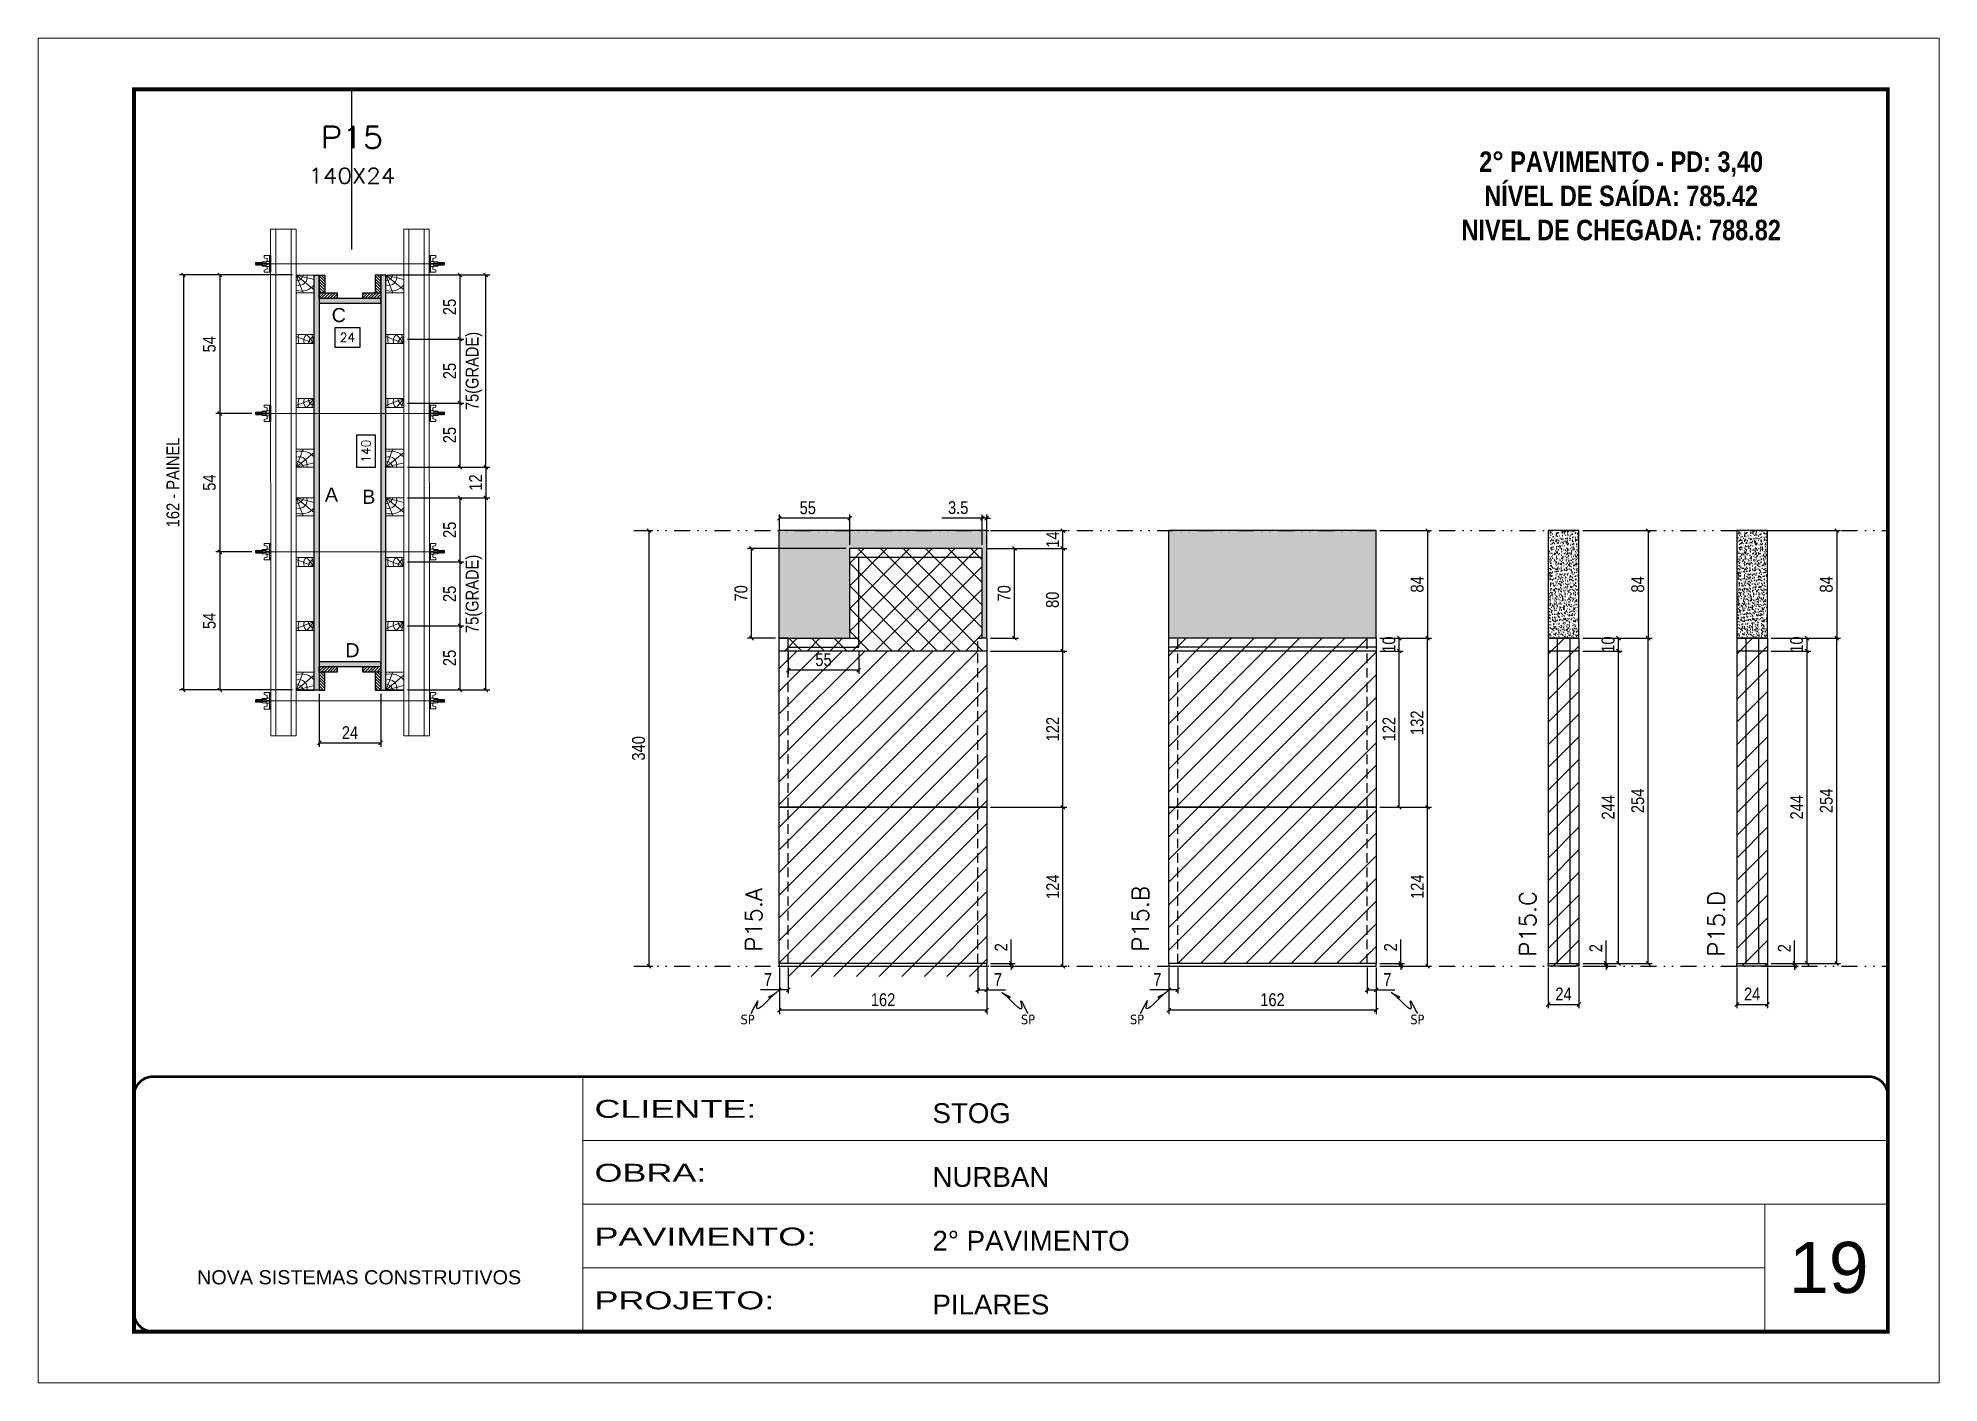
# Model space of a CAD drawing. Extents: x 2201 to 8455, y 252 to 7045.
# Drawn here: x 5385 to 6870, y 1400 to 2450 of the extents above; entities that cross this region are included whole.
import ezdxf
from ezdxf.enums import TextEntityAlignment as Align

# ---------------------------------------------------------------- set-up
doc = ezdxf.new("R2010")
doc.units = 0
for name, pattern in [('CONTINUO', [0]), ('DASHED', [0.75, 0.5, -0.25]), ('DIVIDE2', [0.625, 0.25, -0.125, 0, -0.125, 0, -0.125]), ('HIDDEN', [0.375, 0.25, -0.125])]:
    doc.linetypes.add(name, pattern=pattern)
for name, color, linetype, lineweight in [('CARIMBO', 255, 'Continuous', 9), ('Folhas', 255, 'Continuous', 9), ('Hachura', 251, 'Continuous', 9), ('Madeira', 126, 'Continuous', 18), ('Perfil Metálico', 224, 'Continuous', 18), ('SARRAFO DE PRESSAO', 251, 'DASHED', 9), ('Texto Seção', 7, 'Continuous', 15)]:
    doc.layers.add(name, color=color, linetype=linetype, lineweight=lineweight)
for name, color, linetype in [('CHAPA', 1, 'Continuous'), ('COTA', 241, 'Continuous'), ('Cota Seção (2x)', 241, 'Continuous'), ('MEIO_PONT', 93, 'Continuous'), ('NOMENCLATURA', 7, 'Continuous'), ('Nível', 160, 'Continuous'), ('Painéis', 200, 'Continuous'), ('SARR_2.2x7', 40, 'Continuous'), ('SARRAFO', 251, 'Continuous'), ('Sarrafo de Pressão', 42, 'HIDDEN'), ('texto', 7, 'Continuous'), ('Texto de Titulo', 7, 'Continuous'), ('Texto Qtd Sarr', 242, 'Continuous'), ('TEXTO_GERAL', 7, 'Continuous')]:
    doc.layers.add(name, color=color, linetype=linetype)
doc.styles.add('ARIAL', font='arial.ttf')
doc.styles.add('COTA TECNICA', font='techl___.ttf', dxfattribs={"height": 10})
doc.styles.add('COTA TECNICA 2X', font='techl___.ttf', dxfattribs={"height": 10})
doc.styles.add('COTA TECNICA-50', font='techl___.ttf', dxfattribs={"height": 10})
doc.styles.add('REGUA-120', font='ROMANS.shx', dxfattribs={"height": 15})
doc.styles.add('ROMANC', font='techb___.ttf', dxfattribs={"height": 2.5})
doc.styles.add('ROMANS', font='romans.shx')
doc.styles.get("Standard").update_dxf_attribs({"font": 'arial.ttf'})
doc.styles.add('Tecnologia', font='')
doc.styles.get('Tecnologia').set_extended_font_data('Forgotten Futurist')
doc.dimstyles.new('COTA PAINEL-50', dxfattribs={"dimtxt": 10, "dimasz": 3, "dimexe": 3, "dimexo": 3, "dimgap": 3, "dimtad": 1, "dimdec": 1, "dimzin": 12, "dimdsep": 46, "dimtxsty": 'COTA TECNICA-50', "dimblk1": 'OBLIQUE', "dimblk2": 'OBLIQUE', "dimsah": 1, "dimcen": 0.9, "dimclrd": 4, "dimclre": 4, "dimclrt": 240, "dimadec": 1, "dimazin": 3, "dimtfac": 1, "dimtdec": 1, "dimtmove": 0, "dimatfit": 3, "dimfxl": 1, "dimtolj": 1, "dimtzin": 12, "dimarcsym": 0})
doc.dimstyles.new('PAINEL', dxfattribs={"dimtxt": 10, "dimasz": 3, "dimexe": 3, "dimexo": 3, "dimgap": 3, "dimtad": 1, "dimdec": 1, "dimzin": 12, "dimdsep": 46, "dimtxsty": 'COTA TECNICA', "dimblk1": 'OBLIQUE', "dimblk2": 'OBLIQUE', "dimsah": 1, "dimcen": 0.9, "dimclrd": 4, "dimclre": 4, "dimclrt": 240, "dimadec": 1, "dimazin": 3, "dimtfac": 1, "dimtdec": 1, "dimtmove": 0, "dimatfit": 3, "dimfxl": 1, "dimtolj": 1, "dimtzin": 12, "dimarcsym": 0})
doc.dimstyles.new('SECAO PILAR', dxfattribs={"dimtxt": 10, "dimasz": 3, "dimexe": 3, "dimexo": 3, "dimgap": 3, "dimtad": 1, "dimdec": 1, "dimlfac": 0.5, "dimzin": 12, "dimdsep": 46, "dimtxsty": 'COTA TECNICA 2X', "dimblk1": 'OBLIQUE', "dimblk2": 'OBLIQUE', "dimsah": 1, "dimcen": 0.9, "dimclrd": 256, "dimclre": 256, "dimclrt": 256, "dimadec": 1, "dimazin": 3, "dimtfac": 1, "dimtdec": 1, "dimtmove": 0, "dimatfit": 3, "dimfxl": 1, "dimtolj": 1, "dimtzin": 12, "dimarcsym": 0})
doc.dimstyles.new('SECÇÃO 2', dxfattribs={"dimtxt": 7, "dimasz": 6, "dimexe": 0.18, "dimexo": 2, "dimgap": -4, "dimtad": 3, "dimdec": 1, "dimlfac": 0.5, "dimzin": 12, "dimdsep": 46, "dimtxsty": 'ROMANS', "dimblk": 'ARCHTICK', "dimcen": 0.09, "dimse1": 1, "dimse2": 1, "dimsd1": 1, "dimsd2": 1, "dimclrd": 180, "dimclre": 5, "dimclrt": 1, "dimadec": 0, "dimazin": 3, "dimtfac": 1, "dimtdec": 1, "dimtofl": 0, "dimtmove": 0, "dimatfit": 3, "dimldrblk": 'ARCHTICK', "dimfxl": 1, "dimtolj": 1, "dimtzin": 0, "dimarcsym": 0})
doc.dimstyles.get("Standard").update_dxf_attribs({"dimtxt": 0.18, "dimasz": 0.18, "dimexe": 0.18, "dimexo": 0.0625, "dimgap": 0.09, "dimtad": 0, "dimtih": 1, "dimtoh": 1, "dimdec": 4, "dimzin": 0, "dimdsep": 46, "dimtxsty": 'Standard', "dimcen": 0.09, "dimadec": 0, "dimazin": 0, "dimtfac": 1, "dimtdec": 4, "dimtofl": 0, "dimtmove": 0, "dimatfit": 3, "dimfxl": 1, "dimtolj": 1, "dimtzin": 0, "dimarcsym": 0})

msp = doc.modelspace()

# ---------------------------------------------------------------- texts
at = {"layer": 'CARIMBO', "style": 'ARIAL'}
msp.add_text('19', height=40, dxfattribs=at).set_placement((6752.73, 1470.51))
at = {"layer": 'NOMENCLATURA', "color": 2, "insert": (6621.61, 2388.5), "char_height": 16, "attachment_point": 2, "style": 'ROMANC'}
msp.add_mtext_dynamic_manual_height_columns('\\P2° PAVIMENTO - PD: 3,40\\PNÍVEL DE SAÍDA: 785.42\\PNIVEL DE CHEGADA: 788.82', width=328.3607, gutter_width=1, heights=[0], dxfattribs=at)
at = {"layer": 'texto', "color": 0, "char_height": 7.5, "attachment_point": 5}
for insert in [(5939.19, 1684.1), (6158.21, 1684.1), (6243.38, 1684.1), (6462.41, 1684.1)]:
    msp.add_mtext('{\\fTahoma|b0|i0|c0|p34;\\C4;SP}', dxfattribs=dict(at, insert=insert))
at = {"layer": 'Texto Seção', "char_height": 13, "width": 285.3299, "attachment_point": 7, "rotation": 90, "style": 'REGUA-120'}
for s, insert in [('P15.A', (5950.49, 1737.03)), ('P15.B', (6252.54, 1737.03)), ('\\pxt4;P15.C', (6555.14, 1733.19)), ('\\pxt4;P15.D', (6702.43, 1733.19))]:
    msp.add_mtext(s, dxfattribs=dict(at, insert=insert))
at = {"layer": 'TEXTO_GERAL', "style": 'ARIAL'}
for s, p in [('C', (5619.81, 2234.08)), ('A', (5614.07, 2093.95)), ('B', (5643.29, 2092.21)), ('D', (5630.49, 1972.44))]:
    msp.add_text(s, height=11, dxfattribs=at).set_placement(p, align=Align.MIDDLE_CENTER)

# ---------------------------------------------------------------- blocks, each defined once
blk = doc.blocks.new('9999999999')
at = {"color": 30, "linetype": 'CONTINUO'}
for p, q in [((98564.6, 34230.2), (98564.6, 34429.4)), ((98564.6, 34379.6), (99584, 34379.6)), ((98564.6, 34329.8), (99488, 34329.8)), ((99584, 34329.8), (99488, 34329.8)), ((99488, 34329.8), (99488, 34230.2)), ((98564.6, 34280), (99488, 34280))]:
    blk.add_line(p, q, dxfattribs=at)
at = {"color": 30, "linetype": 'CONTINUO', "const_width": 2}
blk.add_lwpolyline([(99584, 34230.2), (99584, 34414.4, 0.414214), (99569, 34429.4), (98229, 34429.4, 0.414214), (98214, 34414.4), (98214, 34245.2, 0.414214), (98229, 34230.2), (99584, 34230.2)], format="xyb", dxfattribs=at)
at = {"layer": 'Folhas'}
blk.add_lwpolyline([(98139, 34190.2), (99624, 34190.2), (99624, 35240.2), (98139, 35240.2)], close=True, dxfattribs=at)
at = {"layer": 'Folhas', "color": 30, "const_width": 3}
blk.add_lwpolyline([(98214, 34230.2), (99584, 34230.2), (99584, 35200.2), (98214, 35200.2)], close=True, dxfattribs=at)
at = {"color": 7, "linetype": 'Continuous', "ltscale": 5, "style": 'ARIAL'}
for s, height, p in [('STOG', 15.48, (98837.7, 34393.1)), ('NURBAN', 15.48, (98837.7, 34343.3)), ('2° PAVIMENTO', 15.483, (98837.7, 34293.5)), ('NOVA SISTEMAS CONSTRUTIVOS', 11.059, (98263.2, 34267.2)), ('PILARES', 15.48, (98837.7, 34243.7))]:
    blk.add_text(s, height=height, dxfattribs=at).set_placement(p)
at = {"layer": 'Folhas', "color": 7, "style": 'Tecnologia', "width": 1.5}
for s, p in [('CLIENTE:', (98573.7, 34397.2)), ('OBRA:', (98573.7, 34347.3)), ('PAVIMENTO:', (98573.7, 34297.5)), ('PROJETO:', (98573.7, 34247.7))]:
    blk.add_text(s, height=14, dxfattribs=at).set_placement(p)
blk = doc.blocks.new('titulo1')
at = {"layer": 'Defpoints', "color": 252, "linetype": 'HIDDEN', "ltscale": 2}
blk.add_line((0, 0), (0, 125), dxfattribs=at)
at = {"layer": 'Defpoints', "style": 'ROMANS', "oblique": 15}
blk.add_attdef('FOLHA', text='', height=10, dxfattribs=at).set_placement((0, 15.6), align=Align.MIDDLE_CENTER)
at = {"layer": 'Texto Qtd Sarr', "color": 3, "style": 'ROMANS', "oblique": 15}
for tag, height, p in [('TITULO', 17, (0, 71.4)), ('SEÇÃO', 12, (0, 41.5))]:
    blk.add_attdef(tag, text='', height=height, dxfattribs=at).set_placement(p, align=Align.MIDDLE_CENTER)
blk = doc.blocks.new('*D265')
at = {"layer": 'Cota Seção (2x)', "color": 180, "lineweight": -2, "transparency": 16777216}
for p, q in [((5636.4, 2224.1), (5616.8, 2224.1)), ((5616.8, 2224.1), (5616.8, 2209.1)), ((5636.4, 2209.1), (5636.4, 2224.1)), ((5616.8, 2209.1), (5636.4, 2209.1))]:
    blk.add_line(p, q, dxfattribs=at)
at = {"layer": 'Defpoints', "color": 0, "transparency": 16777216}
for p in [(5604.6, 2226), (5652.6, 2226), (5604.6, 2205.1)]:
    blk.add_point(p, dxfattribs=at)
at = {"layer": 'Cota Seção (2x)', "color": 1, "transparency": 16777216, "insert": (5626.6, 2216.6), "char_height": 7, "attachment_point": 5, "style": 'ROMANS'}
blk.add_mtext('\\A1;24', dxfattribs=at)
blk = doc.blocks.new('_ArchTick')
at = {"color": 0, "linetype": 'ByBlock', "const_width": 0.15}
blk.add_lwpolyline([(-0.5, -0.5), (0.5, 0.5)], dxfattribs=at)
blk = doc.blocks.new('*D266')
at = {"layer": 'Cota Seção (2x)', "color": 180, "lineweight": -2, "transparency": 16777216}
for p, q in [((5648.6, 2140.3), (5633.6, 2140.3)), ((5633.6, 2140.3), (5633.6, 2115.3)), ((5648.6, 2115.3), (5648.6, 2140.3)), ((5633.6, 2115.3), (5648.6, 2115.3))]:
    blk.add_line(p, q, dxfattribs=at)
at = {"layer": 'Defpoints', "color": 0, "transparency": 16777216}
for p in [(5604.6, 2243.4), (5604.6, 1963.4), (5652.6, 1963.4)]:
    blk.add_point(p, dxfattribs=at)
at = {"layer": 'Cota Seção (2x)', "color": 1, "transparency": 16777216, "insert": (5641.1, 2127.8), "char_height": 7, "attachment_point": 5, "rotation": 90, "style": 'ROMANS'}
blk.add_mtext('\\A1;140', dxfattribs=at)
blk = doc.blocks.new('_Oblique')
at = {"color": 0, "linetype": 'ByBlock', "lineweight": -2}
blk.add_line((-0.5, -0.5), (0.5, 0.5), dxfattribs=at)
blk = doc.blocks.new('*D267')
at = {"layer": 'Cota Seção (2x)', "lineweight": -2, "transparency": 16777216}
for p, q in [((5583.6, 2265.4), (5495.4, 2265.4)), ((5498.4, 2265.4), (5498.4, 1941.4)), ((5583.6, 1941.4), (5495.4, 1941.4))]:
    blk.add_line(p, q, dxfattribs=at)
at = {"layer": 'Defpoints', "color": 0, "transparency": 16777216}
for p in [(5586.6, 2265.4), (5498.4, 1941.4), (5586.6, 1941.4)]:
    blk.add_point(p, dxfattribs=at)
at = {"layer": 'Cota Seção (2x)', "lineweight": -2, "transparency": 16777216, "xscale": 3, "yscale": 3, "zscale": 3}
for p, rotation in [((5498.4, 2265.4), 90), ((5498.4, 1941.4), 270)]:
    blk.add_blockref('_Oblique', p, dxfattribs=dict(at, rotation=rotation))
at = {"layer": 'Cota Seção (2x)', "transparency": 16777216, "insert": (5490.3, 2103.4), "char_height": 10, "attachment_point": 5, "rotation": 90, "style": 'COTA TECNICA 2X'}
blk.add_mtext('\\A1;162 - PAINEL', dxfattribs=at)
blk = doc.blocks.new('*D268')
at = {"layer": 'Cota Seção (2x)', "lineweight": -2, "transparency": 16777216}
for p, q in [((5583.6, 2265.4), (5523.9, 2265.4)), ((5526.9, 2265.4), (5526.9, 2157.3)), ((5551.8, 2157.3), (5523.9, 2157.3))]:
    blk.add_line(p, q, dxfattribs=at)
at = {"layer": 'Defpoints', "color": 0, "transparency": 16777216}
for p in [(5586.6, 2265.4), (5526.9, 2157.3), (5554.8, 2157.3)]:
    blk.add_point(p, dxfattribs=at)
at = {"layer": 'Cota Seção (2x)', "lineweight": -2, "transparency": 16777216, "xscale": 3, "yscale": 3, "zscale": 3}
for p, rotation in [((5526.9, 2265.4), 90), ((5526.9, 2157.3), 270)]:
    blk.add_blockref('_Oblique', p, dxfattribs=dict(at, rotation=rotation))
at = {"layer": 'Cota Seção (2x)', "transparency": 16777216, "insert": (5518.7, 2211.3), "char_height": 10, "attachment_point": 5, "rotation": 90, "style": 'COTA TECNICA 2X'}
blk.add_mtext('\\A1;54', dxfattribs=at)
blk = doc.blocks.new('*D269')
at = {"layer": 'Cota Seção (2x)', "lineweight": -2, "transparency": 16777216}
for p, q in [((5551.8, 2049.3), (5523.9, 2049.3)), ((5526.9, 2049.3), (5526.9, 1941.4)), ((5583.6, 1941.4), (5523.9, 1941.4))]:
    blk.add_line(p, q, dxfattribs=at)
at = {"layer": 'Defpoints', "color": 0, "transparency": 16777216}
for p in [(5554.8, 2049.3), (5526.9, 1941.4), (5586.6, 1941.4)]:
    blk.add_point(p, dxfattribs=at)
at = {"layer": 'Cota Seção (2x)', "lineweight": -2, "transparency": 16777216, "xscale": 3, "yscale": 3, "zscale": 3}
for p, rotation in [((5526.9, 2049.3), 90), ((5526.9, 1941.4), 270)]:
    blk.add_blockref('_Oblique', p, dxfattribs=dict(at, rotation=rotation))
at = {"layer": 'Cota Seção (2x)', "transparency": 16777216, "insert": (5518.7, 1995.3), "char_height": 10, "attachment_point": 5, "rotation": 90, "style": 'COTA TECNICA 2X'}
blk.add_mtext('\\A1;54', dxfattribs=at)
blk = doc.blocks.new('*D270')
at = {"layer": 'Cota Seção (2x)', "lineweight": -2, "transparency": 16777216}
for p, q in [((5659.6, 2265.4), (5717.5, 2265.4)), ((5714.5, 2265.4), (5714.5, 2215.4)), ((5673.6, 2215.4), (5717.5, 2215.4))]:
    blk.add_line(p, q, dxfattribs=at)
at = {"layer": 'Defpoints', "color": 0, "transparency": 16777216}
for p in [(5656.6, 2265.4), (5670.6, 2215.4), (5714.5, 2215.4)]:
    blk.add_point(p, dxfattribs=at)
at = {"layer": 'Cota Seção (2x)', "lineweight": -2, "transparency": 16777216, "xscale": 3, "yscale": 3, "zscale": 3}
for p, rotation in [((5714.5, 2265.4), 90), ((5714.5, 2215.4), 270)]:
    blk.add_blockref('_Oblique', p, dxfattribs=dict(at, rotation=rotation))
at = {"layer": 'Cota Seção (2x)', "transparency": 16777216, "insert": (5706.4, 2240.4), "char_height": 10, "attachment_point": 5, "rotation": 90, "style": 'COTA TECNICA 2X'}
blk.add_mtext('\\A1;25', dxfattribs=at)
blk = doc.blocks.new('C')
at = {"layer": 'Hachura', "color": 0}
for p, q in [((0, 3.22), (0, -3.22)), ((0.45, 3.22), (0, 3.22)), ((0.46, 3.16), (0, 3.16)), ((0.46, 3.05), (0, 3.05)), ((0.46, 2.88), (0, 2.88)), ((0, 2.75), (0, -1.16)), ((0.46, 2.65), (0, 2.65)), ((0.46, 2.23), (0, 2.23)), ((0.46, 1.51), (0, 1.51)), ((0.39, 0.49), (0.17, 0.49)), ((0.45, -3.23), (0.45, 3.22)), ((0.45, 3.22), (2.58, 3.22)), ((1.74, 0.97), (0.45, 0.97)), ((1.45, 0.1), (0.45, 0.1)), ((1.35, 1.94), (1.35, 0.96)), ((2.58, 2.39), (1.47, 2.09)), ((1.74, -0.97), (1.74, 0.97)), ((1.74, 0.97), (1.74, 0.84)), ((1.74, 0.97), (1.74, 0.84)), ((1.74, 0.84), (3.35, 0.84)), ((3.35, 0.45), (1.74, 0.45)), ((2.58, 3.22), (2.58, 2.39)), ((3.32, 0.84), (3.32, -0.84)), ((3.35, 0.84), (3.35, -0.84)), ((3.68, 0.45), (3.35, 0.45)), ((3.84, -0.52), (3.35, 0.45)), ((3.35, 0.06), (3.67, -0.57)), ((3.68, 0.45), (4.16, -0.52)), ((3.72, 0.5), (4.25, -0.57)), ((4.37, -0.55), (3.83, 0.53)), ((4.15, 0.45), (3.93, 0.45)), ((4.42, -0.52), (3.93, 0.45)), ((4.15, 0.45), (4.26, 0.45)), ((4.26, 0.45), (4.74, -0.52)), ((4.3, 0.5), (4.83, -0.57)), ((4.95, -0.55), (4.41, 0.53)), ((4.51, 0.45), (4.84, 0.45)), ((5, -0.52), (4.51, 0.45)), ((4.84, 0.45), (5.32, -0.52)), ((4.88, 0.5), (5.41, -0.57)), ((5.53, -0.55), (4.99, 0.53)), ((5.58, -0.52), (5.09, 0.45)), ((5.42, 0.45), (5.09, 0.45)), ((5.58, -0.52), (5.09, 0.45)), ((5.42, 0.45), (5.74, -0.19)), ((5.46, 0.5), (5.74, -0.07)), ((5.74, 0.19), (5.57, 0.53)), ((5.74, 0.32), (5.68, 0.45)), ((5.68, 0.45), (5.74, 0.45)), ((5.74, 0.45), (5.9, 0.29)), ((5.74, 0.45), (5.74, -0.52)), ((5.9, -0.36), (5.9, 0.29)), ((0.45, 0), (0, 0)), ((0.46, -1.52), (0, -1.52)), ((0.46, -2.23), (0, -2.23)), ((0.46, -2.65), (0, -2.65)), ((0.46, -2.88), (0, -2.88)), ((0.46, -3.05), (0, -3.05)), ((0.46, -3.16), (0, -3.16)), ((0, -3.22), (2.57, -3.22)), ((0.08, -0.48), (0.29, -0.48)), ((0.29, -0.48), (0.4, -0.48)), ((0.45, 0), (0.45, -0.97)), ((0.45, -0.16), (1.45, -0.16)), ((0.45, -0.65), (0.45, -0.32)), ((0.45, -3.23), (0.45, -0.65)), ((0.45, -0.97), (1.74, -0.97)), ((1.35, -1.94), (1.35, -0.97)), ((2.58, -2.39), (1.47, -2.1)), ((3.35, -0.32), (1.74, -0.32)), ((3.35, -0.84), (1.74, -0.84)), ((2.58, -3.23), (2.58, -2.39)), ((3.35, -0.07), (3.58, -0.52)), ((3.35, -0.52), (3.58, -0.52)), ((3.84, -0.52), (4.16, -0.52)), ((4.42, -0.52), (4.74, -0.52)), ((4.63, -0.52), (4.74, -0.52)), ((5, -0.52), (5.32, -0.52)), ((5.58, -0.52), (5.74, -0.52)), ((5.74, -0.52), (5.9, -0.36)), ((5.74, -0.52), (5.74, -0.52))]:
    blk.add_line(p, q, dxfattribs=at)
for centre, radius, start, end in [((1.52, 1.94), 0.161, 104.74356, 180), ((1.44, -0.03), 0.129, 272.69497, 87.30503), ((3.81, 0.39), 0.143, 25.56881, 154.43119), ((4.39, 0.39), 0.143, 25.56881, 154.43119), ((4.97, 0.39), 0.143, 25.56881, 154.43119), ((5.55, 0.39), 0.143, 25.56881, 154.43119), ((0.17, -0.37), 0.174, 221.74404, 317.85924), ((1.52, -1.94), 0.161, 180, 255.25644), ((3.71, -0.4), 0.174, 222.14076, 318.25596), ((4.29, -0.4), 0.174, 222.14076, 318.25596), ((4.87, -0.4), 0.174, 222.14076, 318.25596), ((5.45, -0.4), 0.174, 222.14076, 318.25596), ((5.61, -0.4), 0.174, 317.85924, 318.25596)]:
    blk.add_arc(centre, radius, start, end, dxfattribs=at)
blk = doc.blocks.new('*D686')
at = {"layer": 'Cota Seção (2x)', "lineweight": -2, "transparency": 16777216}
for p, q in [((5551.8, 2157.3), (5523.9, 2157.3)), ((5526.9, 2157.3), (5526.9, 2049.3)), ((5551.8, 2049.3), (5523.9, 2049.3))]:
    blk.add_line(p, q, dxfattribs=at)
at = {"layer": 'Defpoints', "color": 0, "transparency": 16777216}
for p in [(5554.8, 2157.3), (5526.9, 2049.3), (5554.8, 2049.3)]:
    blk.add_point(p, dxfattribs=at)
at = {"layer": 'Cota Seção (2x)', "lineweight": -2, "transparency": 16777216, "xscale": 3, "yscale": 3, "zscale": 3}
for p, rotation in [((5526.9, 2157.3), 90), ((5526.9, 2049.3), 270)]:
    blk.add_blockref('_Oblique', p, dxfattribs=dict(at, rotation=rotation))
at = {"layer": 'Cota Seção (2x)', "transparency": 16777216, "insert": (5518.7, 2103.3), "char_height": 10, "attachment_point": 5, "rotation": 90, "style": 'COTA TECNICA 2X'}
blk.add_mtext('\\A1;54', dxfattribs=at)
blk = doc.blocks.new('PONTALETE')
at = {"layer": 'Madeira'}
for q in [(2.71, 7), (7, 5.76), (7, 1.74)]:
    blk.add_line((0, 0), q, dxfattribs=at)
blk.add_lwpolyline([(0, 0), (7, 0), (7, 7), (0, 7)], close=True, dxfattribs=at)
for centre, radius, start, end in [((2.04, 0.06), 6.23, 37.28179, 109.09128), ((1.09, 0.9), 3.19, 343.60304, 109.98471), ((-0.21, -0.78), 3.09, 14.63219, 86.0383)]:
    blk.add_arc(centre, radius, start, end, dxfattribs=at)
blk = doc.blocks.new('MEIO PONTALETE')
at = {"layer": 'Madeira'}
for q in [(2.71, 7), (3.5, 2.88), (3.5, 0.87)]:
    blk.add_line((0, 0), q, dxfattribs=at)
blk.add_lwpolyline([(0, 0), (3.5, 0), (3.5, 7), (0, 7)], close=True, dxfattribs=at)
for centre, radius, start, end in [((2.04, 0.06), 6.23, 76.44987, 109.09128), ((1.09, 0.9), 3.19, 40.90626, 109.98471), ((-0.21, -0.78), 3.09, 14.63219, 86.0383)]:
    blk.add_arc(centre, radius, start, end, dxfattribs=at)
blk = doc.blocks.new('*D687')
at = {"layer": 'Cota Seção (2x)', "lineweight": -2, "transparency": 16777216}
for p, q in [((5673.6, 2215.4), (5717.5, 2215.4)), ((5714.5, 2215.4), (5714.5, 2165.4)), ((5673.6, 2165.4), (5717.5, 2165.4))]:
    blk.add_line(p, q, dxfattribs=at)
at = {"layer": 'Defpoints', "color": 0, "transparency": 16777216}
for p in [(5670.6, 2215.4), (5670.6, 2165.4), (5714.5, 2165.4)]:
    blk.add_point(p, dxfattribs=at)
at = {"layer": 'Cota Seção (2x)', "lineweight": -2, "transparency": 16777216, "xscale": 3, "yscale": 3, "zscale": 3}
for p, rotation in [((5714.5, 2215.4), 90), ((5714.5, 2165.4), 270)]:
    blk.add_blockref('_Oblique', p, dxfattribs=dict(at, rotation=rotation))
at = {"layer": 'Cota Seção (2x)', "transparency": 16777216, "insert": (5706.4, 2190.4), "char_height": 10, "attachment_point": 5, "rotation": 90, "style": 'COTA TECNICA 2X'}
blk.add_mtext('\\A1;25', dxfattribs=at)
blk = doc.blocks.new('*D688')
at = {"layer": 'Cota Seção (2x)', "lineweight": -2, "transparency": 16777216}
for p, q in [((5673.6, 2165.4), (5717.5, 2165.4)), ((5714.5, 2165.4), (5714.5, 2115.4)), ((5673.6, 2115.4), (5717.5, 2115.4))]:
    blk.add_line(p, q, dxfattribs=at)
at = {"layer": 'Defpoints', "color": 0, "transparency": 16777216}
for p in [(5670.6, 2165.4), (5670.6, 2115.4), (5714.5, 2115.4)]:
    blk.add_point(p, dxfattribs=at)
at = {"layer": 'Cota Seção (2x)', "lineweight": -2, "transparency": 16777216, "xscale": 3, "yscale": 3, "zscale": 3}
for p, rotation in [((5714.5, 2165.4), 90), ((5714.5, 2115.4), 270)]:
    blk.add_blockref('_Oblique', p, dxfattribs=dict(at, rotation=rotation))
at = {"layer": 'Cota Seção (2x)', "transparency": 16777216, "insert": (5706.4, 2140.4), "char_height": 10, "attachment_point": 5, "rotation": 90, "style": 'COTA TECNICA 2X'}
blk.add_mtext('\\A1;25', dxfattribs=at)
blk = doc.blocks.new('*D689')
at = {"layer": 'Cota Seção (2x)', "lineweight": -2, "transparency": 16777216}
for p, q in [((5673.6, 2091.4), (5717.5, 2091.4)), ((5714.5, 2091.4), (5714.5, 2041.4)), ((5673.6, 2041.4), (5717.5, 2041.4))]:
    blk.add_line(p, q, dxfattribs=at)
at = {"layer": 'Defpoints', "color": 0, "transparency": 16777216}
for p in [(5670.6, 2091.4), (5670.6, 2041.4), (5714.5, 2041.4)]:
    blk.add_point(p, dxfattribs=at)
at = {"layer": 'Cota Seção (2x)', "lineweight": -2, "transparency": 16777216, "xscale": 3, "yscale": 3, "zscale": 3}
for p, rotation in [((5714.5, 2091.4), 90), ((5714.5, 2041.4), 270)]:
    blk.add_blockref('_Oblique', p, dxfattribs=dict(at, rotation=rotation))
at = {"layer": 'Cota Seção (2x)', "transparency": 16777216, "insert": (5706.4, 2066.4), "char_height": 10, "attachment_point": 5, "rotation": 90, "style": 'COTA TECNICA 2X'}
blk.add_mtext('\\A1;25', dxfattribs=at)
blk = doc.blocks.new('*D690')
at = {"layer": 'Cota Seção (2x)', "lineweight": -2, "transparency": 16777216}
for p, q in [((5673.6, 2041.4), (5717.5, 2041.4)), ((5714.5, 2041.4), (5714.5, 1991.4)), ((5673.6, 1991.4), (5717.5, 1991.4))]:
    blk.add_line(p, q, dxfattribs=at)
at = {"layer": 'Defpoints', "color": 0, "transparency": 16777216}
for p in [(5670.6, 2041.4), (5670.6, 1991.4), (5714.5, 1991.4)]:
    blk.add_point(p, dxfattribs=at)
at = {"layer": 'Cota Seção (2x)', "lineweight": -2, "transparency": 16777216, "xscale": 3, "yscale": 3, "zscale": 3}
for p, rotation in [((5714.5, 2041.4), 90), ((5714.5, 1991.4), 270)]:
    blk.add_blockref('_Oblique', p, dxfattribs=dict(at, rotation=rotation))
at = {"layer": 'Cota Seção (2x)', "transparency": 16777216, "insert": (5706.4, 2016.4), "char_height": 10, "attachment_point": 5, "rotation": 90, "style": 'COTA TECNICA 2X'}
blk.add_mtext('\\A1;25', dxfattribs=at)
blk = doc.blocks.new('*D691')
at = {"layer": 'Cota Seção (2x)', "lineweight": -2, "transparency": 16777216}
for p, q in [((5673.6, 1991.4), (5717.5, 1991.4)), ((5714.5, 1991.4), (5714.5, 1941.4)), ((5673.6, 1941.4), (5717.5, 1941.4))]:
    blk.add_line(p, q, dxfattribs=at)
at = {"layer": 'Defpoints', "color": 0, "transparency": 16777216}
for p in [(5670.6, 1991.4), (5670.6, 1941.4), (5714.5, 1941.4)]:
    blk.add_point(p, dxfattribs=at)
at = {"layer": 'Cota Seção (2x)', "lineweight": -2, "transparency": 16777216, "xscale": 3, "yscale": 3, "zscale": 3}
for p, rotation in [((5714.5, 1991.4), 90), ((5714.5, 1941.4), 270)]:
    blk.add_blockref('_Oblique', p, dxfattribs=dict(at, rotation=rotation))
at = {"layer": 'Cota Seção (2x)', "transparency": 16777216, "insert": (5706.4, 1966.4), "char_height": 10, "attachment_point": 5, "rotation": 90, "style": 'COTA TECNICA 2X'}
blk.add_mtext('\\A1;25', dxfattribs=at)
blk = doc.blocks.new('*D692')
at = {"layer": 'Cota Seção (2x)', "lineweight": -2, "transparency": 16777216}
for p, q in [((5673.6, 2091.4), (5737.7, 2091.4)), ((5734.7, 1941.4), (5734.7, 2091.4)), ((5673.6, 1941.4), (5737.7, 1941.4))]:
    blk.add_line(p, q, dxfattribs=at)
at = {"layer": 'Defpoints', "color": 0, "transparency": 16777216}
for p in [(5670.6, 2091.4), (5734.7, 2091.4), (5670.6, 1941.4)]:
    blk.add_point(p, dxfattribs=at)
at = {"layer": 'Cota Seção (2x)', "lineweight": -2, "transparency": 16777216, "xscale": 3, "yscale": 3, "zscale": 3}
for p, rotation in [((5734.7, 2091.4), 90), ((5734.7, 1941.4), 270)]:
    blk.add_blockref('_Oblique', p, dxfattribs=dict(at, rotation=rotation))
at = {"layer": 'Cota Seção (2x)', "transparency": 16777216, "insert": (5725.5, 2016.4), "char_height": 10, "attachment_point": 5, "rotation": 90, "style": 'COTA TECNICA 2X'}
blk.add_mtext('\\A1;75(GRADE)', dxfattribs=at)
blk = doc.blocks.new('*D693')
at = {"layer": 'Cota Seção (2x)', "lineweight": -2, "transparency": 16777216}
for p, q in [((5673.6, 2265.4), (5737.7, 2265.4)), ((5734.7, 2115.4), (5734.7, 2265.4)), ((5673.6, 2115.4), (5737.7, 2115.4))]:
    blk.add_line(p, q, dxfattribs=at)
at = {"layer": 'Defpoints', "color": 0, "transparency": 16777216}
for p in [(5670.6, 2265.4), (5734.7, 2265.4), (5670.6, 2115.4)]:
    blk.add_point(p, dxfattribs=at)
at = {"layer": 'Cota Seção (2x)', "lineweight": -2, "transparency": 16777216, "xscale": 3, "yscale": 3, "zscale": 3}
for p, rotation in [((5734.7, 2265.4), 90), ((5734.7, 2115.4), 270)]:
    blk.add_blockref('_Oblique', p, dxfattribs=dict(at, rotation=rotation))
at = {"layer": 'Cota Seção (2x)', "transparency": 16777216, "insert": (5725.5, 2190.4), "char_height": 10, "attachment_point": 5, "rotation": 90, "style": 'COTA TECNICA 2X'}
blk.add_mtext('\\A1;75(GRADE)', dxfattribs=at)
blk = doc.blocks.new('*D616')
at = {"layer": 'Cota Seção (2x)', "lineweight": -2, "transparency": 16777216}
for p, q in [((5604.6, 1938.4), (5604.6, 1897.1)), ((5652.6, 1938.4), (5652.6, 1897.1)), ((5604.6, 1900.1), (5652.6, 1900.1))]:
    blk.add_line(p, q, dxfattribs=at)
at = {"layer": 'Defpoints', "color": 0, "transparency": 16777216}
for p in [(5604.6, 1941.4), (5652.6, 1941.4), (5652.6, 1900.1)]:
    blk.add_point(p, dxfattribs=at)
at = {"layer": 'Cota Seção (2x)', "lineweight": -2, "transparency": 16777216, "xscale": 3, "yscale": 3, "zscale": 3, "rotation": 180}
blk.add_blockref('_Oblique', (5604.6, 1900.1), dxfattribs=at)
at = {"layer": 'Cota Seção (2x)', "lineweight": -2, "transparency": 16777216, "xscale": 3, "yscale": 3, "zscale": 3}
blk.add_blockref('_Oblique', (5652.6, 1900.1), dxfattribs=at)
at = {"layer": 'Cota Seção (2x)', "transparency": 16777216, "insert": (5628.6, 1908.1), "char_height": 10, "attachment_point": 5, "style": 'COTA TECNICA 2X'}
blk.add_mtext('\\A1;24', dxfattribs=at)
blk = doc.blocks.new('*D617')
at = {"layer": 'Cota Seção (2x)', "lineweight": -2, "transparency": 16777216}
for p, q in [((5673.6, 2115.4), (5737.7, 2115.4)), ((5734.7, 2115.4), (5734.7, 2091.4)), ((5673.6, 2091.4), (5737.7, 2091.4))]:
    blk.add_line(p, q, dxfattribs=at)
at = {"layer": 'Defpoints', "color": 0, "transparency": 16777216}
for p in [(5670.6, 2115.4), (5670.6, 2091.4), (5734.7, 2091.4)]:
    blk.add_point(p, dxfattribs=at)
at = {"layer": 'Cota Seção (2x)', "lineweight": -2, "transparency": 16777216, "xscale": 3, "yscale": 3, "zscale": 3}
for p, rotation in [((5734.7, 2115.4), 90), ((5734.7, 2091.4), 270)]:
    blk.add_blockref('_Oblique', p, dxfattribs=dict(at, rotation=rotation))
at = {"layer": 'Cota Seção (2x)', "transparency": 16777216, "insert": (5726.7, 2103.4), "char_height": 10, "attachment_point": 5, "rotation": 90, "style": 'COTA TECNICA 2X'}
blk.add_mtext('\\A1;12', dxfattribs=at)
blk = doc.blocks.new('*D641')
at = {"layer": 'COTA', "color": 4, "lineweight": -2, "transparency": 16777216}
for p, q in [((5853.3, 2065.8), (5865.2, 2065.8)), ((5862.2, 1725.8), (5862.2, 2065.8)), ((5853.3, 1725.8), (5865.2, 1725.8))]:
    blk.add_line(p, q, dxfattribs=at)
at = {"layer": 'Defpoints', "color": 0, "transparency": 16777216}
for p in [(5850.3, 2065.8), (5862.2, 2065.8), (5850.3, 1725.8)]:
    blk.add_point(p, dxfattribs=at)
at = {"layer": 'COTA', "color": 4, "lineweight": -2, "transparency": 16777216, "xscale": 3, "yscale": 3, "zscale": 3}
for p, rotation in [((5862.2, 2065.8), 90), ((5862.2, 1725.8), 270)]:
    blk.add_blockref('_Oblique', p, dxfattribs=dict(at, rotation=rotation))
at = {"layer": 'COTA', "color": 240, "transparency": 16777216, "insert": (5854, 1895.8), "char_height": 10, "attachment_point": 5, "rotation": 90, "style": 'COTA TECNICA-50'}
blk.add_mtext('\\A1;340', dxfattribs=at)
blk = doc.blocks.new('*D165')
at = {"layer": 'COTA', "color": 4, "lineweight": -2, "transparency": 16777216}
for p, q in [((5964, 1724.8), (5964, 1688.4)), ((6126, 1724.8), (6126, 1688.4)), ((6126, 1691.4), (5964, 1691.4))]:
    blk.add_line(p, q, dxfattribs=at)
at = {"layer": 'Defpoints', "color": 0, "transparency": 16777216}
for p in [(5964, 1727.8), (6126, 1727.8), (5964, 1691.4)]:
    blk.add_point(p, dxfattribs=at)
at = {"layer": 'COTA', "color": 4, "lineweight": -2, "transparency": 16777216, "xscale": 3, "yscale": 3, "zscale": 3, "rotation": 180}
blk.add_blockref('_Oblique', (5964, 1691.4), dxfattribs=at)
at = {"layer": 'COTA', "color": 4, "lineweight": -2, "transparency": 16777216, "xscale": 3, "yscale": 3, "zscale": 3}
blk.add_blockref('_Oblique', (6126, 1691.4), dxfattribs=at)
at = {"layer": 'COTA', "color": 240, "transparency": 16777216, "insert": (6045, 1699.5), "char_height": 10, "attachment_point": 5, "style": 'COTA TECNICA'}
blk.add_mtext('\\A1;162', dxfattribs=at)
blk = doc.blocks.new('*D166')
at = {"layer": 'COTA', "color": 4, "lineweight": -2, "transparency": 16777216}
for p, q in [((6119, 1724.8), (6119, 1704.3)), ((6126, 1722.8), (6126, 1704.3)), ((6119, 1707.3), (6126, 1707.3)), ((6126, 1707.3), (6140.7, 1707.3))]:
    blk.add_line(p, q, dxfattribs=at)
at = {"layer": 'Defpoints', "color": 0, "transparency": 16777216}
for p in [(6119, 1727.8), (6126, 1725.8), (6126, 1707.3)]:
    blk.add_point(p, dxfattribs=at)
at = {"layer": 'COTA', "color": 4, "lineweight": -2, "transparency": 16777216, "xscale": 3, "yscale": 3, "zscale": 3, "rotation": 180}
blk.add_blockref('_Oblique', (6119, 1707.3), dxfattribs=at)
at = {"layer": 'COTA', "color": 4, "lineweight": -2, "transparency": 16777216, "xscale": 3, "yscale": 3, "zscale": 3}
blk.add_blockref('_Oblique', (6126, 1707.3), dxfattribs=at)
at = {"layer": 'COTA', "color": 240, "transparency": 16777216, "insert": (6134.8, 1715.3), "char_height": 10, "attachment_point": 5, "style": 'COTA TECNICA-50'}
blk.add_mtext('\\A1;7', dxfattribs=at)
blk = doc.blocks.new('*D167')
at = {"layer": 'COTA', "color": 4, "lineweight": -2, "transparency": 16777216}
for p, q in [((5964, 1722.8), (5964, 1704.3)), ((5971, 1724.8), (5971, 1704.3)), ((5964, 1707.3), (5949.2, 1707.3)), ((5971, 1707.3), (5964, 1707.3))]:
    blk.add_line(p, q, dxfattribs=at)
at = {"layer": 'Defpoints', "color": 0, "transparency": 16777216}
for p in [(5964, 1725.8), (5971, 1727.8), (5964, 1707.3)]:
    blk.add_point(p, dxfattribs=at)
at = {"layer": 'COTA', "color": 4, "lineweight": -2, "transparency": 16777216, "xscale": 3, "yscale": 3, "zscale": 3, "rotation": 180}
blk.add_blockref('_Oblique', (5964, 1707.3), dxfattribs=at)
at = {"layer": 'COTA', "color": 4, "lineweight": -2, "transparency": 16777216, "xscale": 3, "yscale": 3, "zscale": 3}
blk.add_blockref('_Oblique', (5971, 1707.3), dxfattribs=at)
at = {"layer": 'COTA', "color": 240, "transparency": 16777216, "insert": (5955.1, 1715.3), "char_height": 10, "attachment_point": 5, "style": 'COTA TECNICA-50'}
blk.add_mtext('\\A1;7', dxfattribs=at)
blk = doc.blocks.new('*D168')
at = {"layer": 'COTA', "color": 4, "linetype": 'ByBlock', "lineweight": -2, "transparency": 16777216}
for p, q in [((6129, 1849.8), (6188.5, 1849.8)), ((6185.5, 1725.8), (6185.5, 1849.8)), ((6129, 1725.8), (6188.5, 1725.8))]:
    blk.add_line(p, q, dxfattribs=at)
at = {"layer": 'Defpoints', "color": 0, "linetype": 'ByBlock', "transparency": 16777216}
for p in [(6126, 1849.8), (6185.5, 1849.8), (6126, 1725.8)]:
    blk.add_point(p, dxfattribs=at)
at = {"layer": 'COTA', "color": 4, "linetype": 'ByBlock', "lineweight": -2, "transparency": 16777216, "xscale": 3, "yscale": 3, "zscale": 3}
for p, rotation in [((6185.5, 1849.8), 90), ((6185.5, 1725.8), 270)]:
    blk.add_blockref('_Oblique', p, dxfattribs=dict(at, rotation=rotation))
at = {"layer": 'COTA', "color": 240, "linetype": 'ByBlock', "transparency": 16777216, "insert": (6177.5, 1787.8), "char_height": 10, "attachment_point": 5, "rotation": 90, "style": 'COTA TECNICA'}
blk.add_mtext('\\A1;124', dxfattribs=at)
blk = doc.blocks.new('*D169')
at = {"layer": 'COTA', "color": 4, "lineweight": -2, "transparency": 16777216}
for p, q in [((6145.2, 1727.8), (6145.2, 1746.6)), ((6129, 1727.8), (6148.2, 1727.8)), ((6129, 1725.8), (6148.2, 1725.8)), ((6145.2, 1725.8), (6145.2, 1727.8)), ((6145.2, 1725.8), (6145.2, 1722.8))]:
    blk.add_line(p, q, dxfattribs=at)
at = {"layer": 'Defpoints', "color": 0, "transparency": 16777216}
for p in [(6126, 1727.8), (6126, 1725.8), (6145.2, 1725.8)]:
    blk.add_point(p, dxfattribs=at)
at = {"layer": 'COTA', "color": 4, "lineweight": -2, "transparency": 16777216, "xscale": 3, "yscale": 3, "zscale": 3}
for p, rotation in [((6145.2, 1727.8), 270), ((6145.2, 1725.8), 90)]:
    blk.add_blockref('_Oblique', p, dxfattribs=dict(at, rotation=rotation))
at = {"layer": 'COTA', "color": 240, "transparency": 16777216, "insert": (6137.2, 1740.5), "char_height": 10, "attachment_point": 5, "rotation": 90, "style": 'COTA TECNICA-50'}
blk.add_mtext('\\A1;2', dxfattribs=at)
blk = doc.blocks.new('*D170')
at = {"layer": 'COTA', "color": 4, "linetype": 'ByBlock', "lineweight": -2, "transparency": 16777216}
for p, q in [((6129, 1849.8), (6188.5, 1849.8)), ((6185.5, 1725.8), (6185.5, 1849.8)), ((6129, 1725.8), (6188.5, 1725.8))]:
    blk.add_line(p, q, dxfattribs=at)
at = {"layer": 'Defpoints', "color": 0, "linetype": 'ByBlock', "transparency": 16777216}
for p in [(6126, 1849.8), (6185.5, 1849.8), (6126, 1725.8)]:
    blk.add_point(p, dxfattribs=at)
at = {"layer": 'COTA', "color": 4, "linetype": 'ByBlock', "lineweight": -2, "transparency": 16777216, "xscale": 3, "yscale": 3, "zscale": 3}
for p, rotation in [((6185.5, 1849.8), 90), ((6185.5, 1725.8), 270)]:
    blk.add_blockref('_Oblique', p, dxfattribs=dict(at, rotation=rotation))
at = {"layer": 'COTA', "color": 240, "linetype": 'ByBlock', "transparency": 16777216, "insert": (6177.5, 1787.8), "char_height": 10, "attachment_point": 5, "rotation": 90, "style": 'COTA TECNICA'}
blk.add_mtext('\\A1;124', dxfattribs=at)
blk = doc.blocks.new('*D171')
at = {"layer": 'COTA', "color": 4, "lineweight": -2, "transparency": 16777216}
for p, q in [((6564.6, 1724.8), (6564.6, 1692.9)), ((6588.6, 1724.8), (6588.6, 1692.9)), ((6564.6, 1695.9), (6588.6, 1695.9))]:
    blk.add_line(p, q, dxfattribs=at)
at = {"layer": 'Defpoints', "color": 0, "transparency": 16777216}
for p in [(6564.6, 1727.8), (6588.6, 1727.8), (6588.6, 1695.9)]:
    blk.add_point(p, dxfattribs=at)
at = {"layer": 'COTA', "color": 4, "lineweight": -2, "transparency": 16777216, "xscale": 3, "yscale": 3, "zscale": 3, "rotation": 180}
blk.add_blockref('_Oblique', (6564.6, 1695.9), dxfattribs=at)
at = {"layer": 'COTA', "color": 4, "lineweight": -2, "transparency": 16777216, "xscale": 3, "yscale": 3, "zscale": 3}
blk.add_blockref('_Oblique', (6588.6, 1695.9), dxfattribs=at)
at = {"layer": 'COTA', "color": 240, "transparency": 16777216, "insert": (6576.6, 1704), "char_height": 10, "attachment_point": 5, "style": 'COTA TECNICA'}
blk.add_mtext('\\A1;24', dxfattribs=at)
blk = doc.blocks.new('*D172')
at = {"layer": 'COTA', "color": 4, "lineweight": -2, "transparency": 16777216}
for p, q in [((6609.8, 1727.8), (6609.8, 1745.9)), ((6591.6, 1727.8), (6612.8, 1727.8)), ((6591.6, 1725.8), (6612.8, 1725.8)), ((6609.8, 1725.8), (6609.8, 1727.8)), ((6609.8, 1725.8), (6609.8, 1722.8))]:
    blk.add_line(p, q, dxfattribs=at)
at = {"layer": 'Defpoints', "color": 0, "transparency": 16777216}
for p in [(6588.6, 1727.8), (6588.6, 1725.8), (6609.8, 1727.8)]:
    blk.add_point(p, dxfattribs=at)
at = {"layer": 'COTA', "color": 4, "lineweight": -2, "transparency": 16777216, "xscale": 3, "yscale": 3, "zscale": 3}
for p, rotation in [((6609.8, 1727.8), 270), ((6609.8, 1725.8), 90)]:
    blk.add_blockref('_Oblique', p, dxfattribs=dict(at, rotation=rotation))
at = {"layer": 'COTA', "color": 240, "transparency": 16777216, "insert": (6601.8, 1739.8), "char_height": 10, "attachment_point": 5, "rotation": 90, "style": 'COTA TECNICA-50'}
blk.add_mtext('\\A1;2', dxfattribs=at)
blk = doc.blocks.new('*D642')
at = {"layer": 'COTA', "color": 4, "linetype": 'ByBlock', "lineweight": -2, "transparency": 16777216}
for p, q in [((6591.6, 2065.8), (6645.7, 2065.8)), ((6642.7, 2065.8), (6642.7, 1981.8)), ((6591.6, 1981.8), (6645.7, 1981.8))]:
    blk.add_line(p, q, dxfattribs=at)
at = {"layer": 'Defpoints', "color": 0, "linetype": 'ByBlock', "transparency": 16777216}
for p in [(6588.6, 2065.8), (6588.6, 1981.8), (6642.7, 1981.8)]:
    blk.add_point(p, dxfattribs=at)
at = {"layer": 'COTA', "color": 4, "linetype": 'ByBlock', "lineweight": -2, "transparency": 16777216, "xscale": 3, "yscale": 3, "zscale": 3}
for p, rotation in [((6642.7, 2065.8), 90), ((6642.7, 1981.8), 270)]:
    blk.add_blockref('_Oblique', p, dxfattribs=dict(at, rotation=rotation))
at = {"layer": 'COTA', "color": 240, "linetype": 'ByBlock', "transparency": 16777216, "insert": (6634.6, 2023.8), "char_height": 10, "attachment_point": 5, "rotation": 90, "style": 'COTA TECNICA'}
blk.add_mtext('\\A1;84', dxfattribs=at)
blk = doc.blocks.new('*D173')
at = {"layer": 'COTA', "color": 4, "lineweight": -2, "transparency": 16777216}
for p, q in [((6591.6, 1981.8), (6622.5, 1981.8)), ((6619.5, 1971.8), (6619.5, 1981.8)), ((6591.6, 1971.8), (6622.5, 1971.8))]:
    blk.add_line(p, q, dxfattribs=at)
at = {"layer": 'Defpoints', "color": 0, "transparency": 16777216}
for p in [(6588.6, 1981.8), (6619.5, 1981.8), (6588.6, 1971.8)]:
    blk.add_point(p, dxfattribs=at)
at = {"layer": 'COTA', "color": 4, "lineweight": -2, "transparency": 16777216, "xscale": 3, "yscale": 3, "zscale": 3}
for p, rotation in [((6619.5, 1981.8), 90), ((6619.5, 1971.8), 270)]:
    blk.add_blockref('_Oblique', p, dxfattribs=dict(at, rotation=rotation))
at = {"layer": 'COTA', "color": 240, "transparency": 16777216, "insert": (6611.4, 1976.8), "char_height": 10, "attachment_point": 5, "rotation": 90, "style": 'COTA TECNICA-50'}
blk.add_mtext('\\A1;10', dxfattribs=at)
blk = doc.blocks.new('*D643')
at = {"layer": 'COTA', "color": 4, "lineweight": -2, "transparency": 16777216}
for p, q in [((6591.6, 1971.8), (6622.5, 1971.8)), ((6619.5, 1727.8), (6619.5, 1971.8)), ((6591.6, 1727.8), (6622.5, 1727.8))]:
    blk.add_line(p, q, dxfattribs=at)
at = {"layer": 'Defpoints', "color": 0, "transparency": 16777216}
for p in [(6588.6, 1971.8), (6619.5, 1971.8), (6588.6, 1727.8)]:
    blk.add_point(p, dxfattribs=at)
at = {"layer": 'COTA', "color": 4, "lineweight": -2, "transparency": 16777216, "xscale": 3, "yscale": 3, "zscale": 3}
for p, rotation in [((6619.5, 1971.8), 90), ((6619.5, 1727.8), 270)]:
    blk.add_blockref('_Oblique', p, dxfattribs=dict(at, rotation=rotation))
at = {"layer": 'COTA', "color": 240, "transparency": 16777216, "insert": (6611.4, 1849.8), "char_height": 10, "attachment_point": 5, "rotation": 90, "style": 'COTA TECNICA'}
blk.add_mtext('\\A1;244', dxfattribs=at)
blk = doc.blocks.new('*D174')
at = {"layer": 'COTA', "color": 4, "lineweight": -2, "transparency": 16777216}
for p, q in [((6268.2, 1724.8), (6268.2, 1688.4)), ((6430.2, 1724.8), (6430.2, 1688.4)), ((6430.2, 1691.4), (6268.2, 1691.4))]:
    blk.add_line(p, q, dxfattribs=at)
at = {"layer": 'Defpoints', "color": 0, "transparency": 16777216}
for p in [(6268.2, 1727.8), (6430.2, 1727.8), (6268.2, 1691.4)]:
    blk.add_point(p, dxfattribs=at)
at = {"layer": 'COTA', "color": 4, "lineweight": -2, "transparency": 16777216, "xscale": 3, "yscale": 3, "zscale": 3, "rotation": 180}
blk.add_blockref('_Oblique', (6268.2, 1691.4), dxfattribs=at)
at = {"layer": 'COTA', "color": 4, "lineweight": -2, "transparency": 16777216, "xscale": 3, "yscale": 3, "zscale": 3}
blk.add_blockref('_Oblique', (6430.2, 1691.4), dxfattribs=at)
at = {"layer": 'COTA', "color": 240, "transparency": 16777216, "insert": (6349.2, 1699.5), "char_height": 10, "attachment_point": 5, "style": 'COTA TECNICA'}
blk.add_mtext('\\A1;162', dxfattribs=at)
blk = doc.blocks.new('*D175')
at = {"layer": 'COTA', "color": 4, "lineweight": -2, "transparency": 16777216}
for p, q in [((6423.2, 1724.8), (6423.2, 1704.3)), ((6430.2, 1722.8), (6430.2, 1704.3)), ((6423.2, 1707.3), (6430.2, 1707.3)), ((6430.2, 1707.3), (6444.9, 1707.3))]:
    blk.add_line(p, q, dxfattribs=at)
at = {"layer": 'Defpoints', "color": 0, "transparency": 16777216}
for p in [(6423.2, 1727.8), (6430.2, 1725.8), (6430.2, 1707.3)]:
    blk.add_point(p, dxfattribs=at)
at = {"layer": 'COTA', "color": 4, "lineweight": -2, "transparency": 16777216, "xscale": 3, "yscale": 3, "zscale": 3, "rotation": 180}
blk.add_blockref('_Oblique', (6423.2, 1707.3), dxfattribs=at)
at = {"layer": 'COTA', "color": 4, "lineweight": -2, "transparency": 16777216, "xscale": 3, "yscale": 3, "zscale": 3}
blk.add_blockref('_Oblique', (6430.2, 1707.3), dxfattribs=at)
at = {"layer": 'COTA', "color": 240, "transparency": 16777216, "insert": (6439, 1715.3), "char_height": 10, "attachment_point": 5, "style": 'COTA TECNICA-50'}
blk.add_mtext('\\A1;7', dxfattribs=at)
blk = doc.blocks.new('*D176')
at = {"layer": 'COTA', "color": 4, "lineweight": -2, "transparency": 16777216}
for p, q in [((6268.2, 1722.8), (6268.2, 1704.3)), ((6275.2, 1724.8), (6275.2, 1704.3)), ((6268.2, 1707.3), (6253.4, 1707.3)), ((6275.2, 1707.3), (6268.2, 1707.3))]:
    blk.add_line(p, q, dxfattribs=at)
at = {"layer": 'Defpoints', "color": 0, "transparency": 16777216}
for p in [(6268.2, 1725.8), (6275.2, 1727.8), (6268.2, 1707.3)]:
    blk.add_point(p, dxfattribs=at)
at = {"layer": 'COTA', "color": 4, "lineweight": -2, "transparency": 16777216, "xscale": 3, "yscale": 3, "zscale": 3, "rotation": 180}
blk.add_blockref('_Oblique', (6268.2, 1707.3), dxfattribs=at)
at = {"layer": 'COTA', "color": 4, "lineweight": -2, "transparency": 16777216, "xscale": 3, "yscale": 3, "zscale": 3}
blk.add_blockref('_Oblique', (6275.2, 1707.3), dxfattribs=at)
at = {"layer": 'COTA', "color": 240, "transparency": 16777216, "insert": (6259.3, 1715.3), "char_height": 10, "attachment_point": 5, "style": 'COTA TECNICA-50'}
blk.add_mtext('\\A1;7', dxfattribs=at)
blk = doc.blocks.new('*D177')
at = {"layer": 'COTA', "color": 4, "linetype": 'ByBlock', "lineweight": -2, "transparency": 16777216}
for p, q in [((6433.2, 1849.8), (6473.4, 1849.8)), ((6470.4, 1725.8), (6470.4, 1849.8)), ((6433.2, 1725.8), (6473.4, 1725.8))]:
    blk.add_line(p, q, dxfattribs=at)
at = {"layer": 'Defpoints', "color": 0, "linetype": 'ByBlock', "transparency": 16777216}
for p in [(6430.2, 1849.8), (6470.4, 1849.8), (6430.2, 1725.8)]:
    blk.add_point(p, dxfattribs=at)
at = {"layer": 'COTA', "color": 4, "linetype": 'ByBlock', "lineweight": -2, "transparency": 16777216, "xscale": 3, "yscale": 3, "zscale": 3}
for p, rotation in [((6470.4, 1849.8), 90), ((6470.4, 1725.8), 270)]:
    blk.add_blockref('_Oblique', p, dxfattribs=dict(at, rotation=rotation))
at = {"layer": 'COTA', "color": 240, "linetype": 'ByBlock', "transparency": 16777216, "insert": (6462.3, 1787.8), "char_height": 10, "attachment_point": 5, "rotation": 90, "style": 'COTA TECNICA'}
blk.add_mtext('\\A1;124', dxfattribs=at)
blk = doc.blocks.new('*D178')
at = {"layer": 'COTA', "color": 4, "lineweight": -2, "transparency": 16777216}
for p, q in [((6449.4, 1727.8), (6449.4, 1746.6)), ((6433.2, 1727.8), (6452.4, 1727.8)), ((6433.2, 1725.8), (6452.4, 1725.8)), ((6449.4, 1725.8), (6449.4, 1727.8)), ((6449.4, 1725.8), (6449.4, 1722.8))]:
    blk.add_line(p, q, dxfattribs=at)
at = {"layer": 'Defpoints', "color": 0, "transparency": 16777216}
for p in [(6430.2, 1727.8), (6430.2, 1725.8), (6449.4, 1725.8)]:
    blk.add_point(p, dxfattribs=at)
at = {"layer": 'COTA', "color": 4, "lineweight": -2, "transparency": 16777216, "xscale": 3, "yscale": 3, "zscale": 3}
for p, rotation in [((6449.4, 1727.8), 270), ((6449.4, 1725.8), 90)]:
    blk.add_blockref('_Oblique', p, dxfattribs=dict(at, rotation=rotation))
at = {"layer": 'COTA', "color": 240, "transparency": 16777216, "insert": (6441.4, 1740.5), "char_height": 10, "attachment_point": 5, "rotation": 90, "style": 'COTA TECNICA-50'}
blk.add_mtext('\\A1;2', dxfattribs=at)
blk = doc.blocks.new('*D179')
at = {"layer": 'COTA', "color": 4, "linetype": 'ByBlock', "lineweight": -2, "transparency": 16777216}
for p, q in [((6433.2, 1849.8), (6473.4, 1849.8)), ((6470.4, 1725.8), (6470.4, 1849.8)), ((6433.2, 1725.8), (6473.4, 1725.8))]:
    blk.add_line(p, q, dxfattribs=at)
at = {"layer": 'Defpoints', "color": 0, "linetype": 'ByBlock', "transparency": 16777216}
for p in [(6430.2, 1849.8), (6470.4, 1849.8), (6430.2, 1725.8)]:
    blk.add_point(p, dxfattribs=at)
at = {"layer": 'COTA', "color": 4, "linetype": 'ByBlock', "lineweight": -2, "transparency": 16777216, "xscale": 3, "yscale": 3, "zscale": 3}
for p, rotation in [((6470.4, 1849.8), 90), ((6470.4, 1725.8), 270)]:
    blk.add_blockref('_Oblique', p, dxfattribs=dict(at, rotation=rotation))
at = {"layer": 'COTA', "color": 240, "linetype": 'ByBlock', "transparency": 16777216, "insert": (6462.3, 1787.8), "char_height": 10, "attachment_point": 5, "rotation": 90, "style": 'COTA TECNICA'}
blk.add_mtext('\\A1;124', dxfattribs=at)
blk = doc.blocks.new('*D180')
at = {"layer": 'COTA', "color": 4, "lineweight": -2, "transparency": 16777216}
for p, q in [((6433.2, 2065.8), (6473.4, 2065.8)), ((6470.4, 2065.8), (6470.4, 1981.8)), ((6433.2, 1981.8), (6473.4, 1981.8))]:
    blk.add_line(p, q, dxfattribs=at)
at = {"layer": 'Defpoints', "color": 0, "transparency": 16777216}
for p in [(6430.2, 2065.8), (6430.2, 1981.8), (6470.4, 1981.8)]:
    blk.add_point(p, dxfattribs=at)
at = {"layer": 'COTA', "color": 4, "lineweight": -2, "transparency": 16777216, "xscale": 3, "yscale": 3, "zscale": 3}
for p, rotation in [((6470.4, 2065.8), 90), ((6470.4, 1981.8), 270)]:
    blk.add_blockref('_Oblique', p, dxfattribs=dict(at, rotation=rotation))
at = {"layer": 'COTA', "color": 240, "transparency": 16777216, "insert": (6462.3, 2023.8), "char_height": 10, "attachment_point": 5, "rotation": 90, "style": 'COTA TECNICA-50'}
blk.add_mtext('\\A1;84', dxfattribs=at)
blk = doc.blocks.new('*D181')
at = {"layer": 'COTA', "color": 4, "lineweight": -2, "transparency": 16777216}
for p, q in [((6591.6, 1981.8), (6645.7, 1981.8)), ((6642.7, 1727.8), (6642.7, 1981.8)), ((6591.6, 1727.8), (6645.7, 1727.8))]:
    blk.add_line(p, q, dxfattribs=at)
at = {"layer": 'Defpoints', "color": 0, "transparency": 16777216}
for p in [(6588.6, 1981.8), (6642.7, 1981.8), (6588.6, 1727.8)]:
    blk.add_point(p, dxfattribs=at)
at = {"layer": 'COTA', "color": 4, "lineweight": -2, "transparency": 16777216, "xscale": 3, "yscale": 3, "zscale": 3}
for p, rotation in [((6642.7, 1981.8), 90), ((6642.7, 1727.8), 270)]:
    blk.add_blockref('_Oblique', p, dxfattribs=dict(at, rotation=rotation))
at = {"layer": 'COTA', "color": 240, "transparency": 16777216, "insert": (6634.6, 1854.8), "char_height": 10, "attachment_point": 5, "rotation": 90, "style": 'COTA TECNICA'}
blk.add_mtext('\\A1;254', dxfattribs=at)
blk = doc.blocks.new('*D182')
at = {"layer": 'COTA', "color": 4, "lineweight": -2, "transparency": 16777216}
for p, q in [((6711.9, 1724.8), (6711.9, 1692.9)), ((6735.9, 1724.8), (6735.9, 1692.9)), ((6711.9, 1695.9), (6735.9, 1695.9))]:
    blk.add_line(p, q, dxfattribs=at)
at = {"layer": 'Defpoints', "color": 0, "transparency": 16777216}
for p in [(6711.9, 1727.8), (6735.9, 1727.8), (6735.9, 1695.9)]:
    blk.add_point(p, dxfattribs=at)
at = {"layer": 'COTA', "color": 4, "lineweight": -2, "transparency": 16777216, "xscale": 3, "yscale": 3, "zscale": 3, "rotation": 180}
blk.add_blockref('_Oblique', (6711.9, 1695.9), dxfattribs=at)
at = {"layer": 'COTA', "color": 4, "lineweight": -2, "transparency": 16777216, "xscale": 3, "yscale": 3, "zscale": 3}
blk.add_blockref('_Oblique', (6735.9, 1695.9), dxfattribs=at)
at = {"layer": 'COTA', "color": 240, "transparency": 16777216, "insert": (6723.9, 1704), "char_height": 10, "attachment_point": 5, "style": 'COTA TECNICA'}
blk.add_mtext('\\A1;24', dxfattribs=at)
blk = doc.blocks.new('*D183')
at = {"layer": 'COTA', "color": 4, "lineweight": -2, "transparency": 16777216}
for p, q in [((6757.1, 1727.8), (6757.1, 1745.9)), ((6738.9, 1727.8), (6760.1, 1727.8)), ((6738.9, 1725.8), (6760.1, 1725.8)), ((6757.1, 1725.8), (6757.1, 1727.8)), ((6757.1, 1725.8), (6757.1, 1722.8))]:
    blk.add_line(p, q, dxfattribs=at)
at = {"layer": 'Defpoints', "color": 0, "transparency": 16777216}
for p in [(6735.9, 1727.8), (6735.9, 1725.8), (6757.1, 1727.8)]:
    blk.add_point(p, dxfattribs=at)
at = {"layer": 'COTA', "color": 4, "lineweight": -2, "transparency": 16777216, "xscale": 3, "yscale": 3, "zscale": 3}
for p, rotation in [((6757.1, 1727.8), 270), ((6757.1, 1725.8), 90)]:
    blk.add_blockref('_Oblique', p, dxfattribs=dict(at, rotation=rotation))
at = {"layer": 'COTA', "color": 240, "transparency": 16777216, "insert": (6749.1, 1739.8), "char_height": 10, "attachment_point": 5, "rotation": 90, "style": 'COTA TECNICA-50'}
blk.add_mtext('\\A1;2', dxfattribs=at)
blk = doc.blocks.new('*D644')
at = {"layer": 'COTA', "color": 4, "linetype": 'ByBlock', "lineweight": -2, "transparency": 16777216}
for p, q in [((6738.9, 2065.8), (6793, 2065.8)), ((6790, 2065.8), (6790, 1981.8)), ((6738.9, 1981.8), (6793, 1981.8))]:
    blk.add_line(p, q, dxfattribs=at)
at = {"layer": 'Defpoints', "color": 0, "linetype": 'ByBlock', "transparency": 16777216}
for p in [(6735.9, 2065.8), (6735.9, 1981.8), (6790, 1981.8)]:
    blk.add_point(p, dxfattribs=at)
at = {"layer": 'COTA', "color": 4, "linetype": 'ByBlock', "lineweight": -2, "transparency": 16777216, "xscale": 3, "yscale": 3, "zscale": 3}
for p, rotation in [((6790, 2065.8), 90), ((6790, 1981.8), 270)]:
    blk.add_blockref('_Oblique', p, dxfattribs=dict(at, rotation=rotation))
at = {"layer": 'COTA', "color": 240, "linetype": 'ByBlock', "transparency": 16777216, "insert": (6781.9, 2023.8), "char_height": 10, "attachment_point": 5, "rotation": 90, "style": 'COTA TECNICA'}
blk.add_mtext('\\A1;84', dxfattribs=at)
blk = doc.blocks.new('*D645')
at = {"layer": 'COTA', "color": 4, "lineweight": -2, "transparency": 16777216}
for p, q in [((6738.9, 1971.8), (6769.8, 1971.8)), ((6766.8, 1727.8), (6766.8, 1971.8)), ((6738.9, 1727.8), (6769.8, 1727.8))]:
    blk.add_line(p, q, dxfattribs=at)
at = {"layer": 'Defpoints', "color": 0, "transparency": 16777216}
for p in [(6735.9, 1971.8), (6766.8, 1971.8), (6735.9, 1727.8)]:
    blk.add_point(p, dxfattribs=at)
at = {"layer": 'COTA', "color": 4, "lineweight": -2, "transparency": 16777216, "xscale": 3, "yscale": 3, "zscale": 3}
for p, rotation in [((6766.8, 1971.8), 90), ((6766.8, 1727.8), 270)]:
    blk.add_blockref('_Oblique', p, dxfattribs=dict(at, rotation=rotation))
at = {"layer": 'COTA', "color": 240, "transparency": 16777216, "insert": (6758.7, 1849.8), "char_height": 10, "attachment_point": 5, "rotation": 90, "style": 'COTA TECNICA'}
blk.add_mtext('\\A1;244', dxfattribs=at)
blk = doc.blocks.new('*D184')
at = {"layer": 'COTA', "color": 4, "lineweight": -2, "transparency": 16777216}
for p, q in [((6738.9, 1981.8), (6793, 1981.8)), ((6790, 1727.8), (6790, 1981.8)), ((6738.9, 1727.8), (6793, 1727.8))]:
    blk.add_line(p, q, dxfattribs=at)
at = {"layer": 'Defpoints', "color": 0, "transparency": 16777216}
for p in [(6735.9, 1981.8), (6790, 1981.8), (6735.9, 1727.8)]:
    blk.add_point(p, dxfattribs=at)
at = {"layer": 'COTA', "color": 4, "lineweight": -2, "transparency": 16777216, "xscale": 3, "yscale": 3, "zscale": 3}
for p, rotation in [((6790, 1981.8), 90), ((6790, 1727.8), 270)]:
    blk.add_blockref('_Oblique', p, dxfattribs=dict(at, rotation=rotation))
at = {"layer": 'COTA', "color": 240, "transparency": 16777216, "insert": (6781.9, 1854.8), "char_height": 10, "attachment_point": 5, "rotation": 90, "style": 'COTA TECNICA'}
blk.add_mtext('\\A1;254', dxfattribs=at)
blk = doc.blocks.new('*D646')
at = {"layer": 'COTA', "color": 4, "lineweight": -2, "transparency": 16777216}
for p, q in [((6433.2, 1981.8), (6473.4, 1981.8)), ((6470.4, 1849.8), (6470.4, 1981.8)), ((6433.2, 1849.8), (6473.4, 1849.8))]:
    blk.add_line(p, q, dxfattribs=at)
at = {"layer": 'Defpoints', "color": 0, "transparency": 16777216}
for p in [(6430.2, 1981.8), (6470.4, 1981.8), (6430.2, 1849.8)]:
    blk.add_point(p, dxfattribs=at)
at = {"layer": 'COTA', "color": 4, "lineweight": -2, "transparency": 16777216, "xscale": 3, "yscale": 3, "zscale": 3}
for p, rotation in [((6470.4, 1981.8), 90), ((6470.4, 1849.8), 270)]:
    blk.add_blockref('_Oblique', p, dxfattribs=dict(at, rotation=rotation))
at = {"layer": 'COTA', "color": 240, "transparency": 16777216, "insert": (6462.2, 1915.8), "char_height": 10, "attachment_point": 5, "rotation": 90, "style": 'COTA TECNICA'}
blk.add_mtext('\\A1;132', dxfattribs=at)
blk = doc.blocks.new('*D185')
at = {"layer": 'COTA', "color": 4, "lineweight": -2, "transparency": 16777216}
for p, q in [((6738.9, 1981.8), (6769.8, 1981.8)), ((6766.8, 1971.8), (6766.8, 1981.8)), ((6738.9, 1971.8), (6769.8, 1971.8))]:
    blk.add_line(p, q, dxfattribs=at)
at = {"layer": 'Defpoints', "color": 0, "transparency": 16777216}
for p in [(6735.9, 1981.8), (6766.8, 1981.8), (6735.9, 1971.8)]:
    blk.add_point(p, dxfattribs=at)
at = {"layer": 'COTA', "color": 4, "lineweight": -2, "transparency": 16777216, "xscale": 3, "yscale": 3, "zscale": 3}
for p, rotation in [((6766.8, 1981.8), 90), ((6766.8, 1971.8), 270)]:
    blk.add_blockref('_Oblique', p, dxfattribs=dict(at, rotation=rotation))
at = {"layer": 'COTA', "color": 240, "transparency": 16777216, "insert": (6758.7, 1976.8), "char_height": 10, "attachment_point": 5, "rotation": 90, "style": 'COTA TECNICA'}
blk.add_mtext('\\A1;10', dxfattribs=at)
blk = doc.blocks.new('*D647')
at = {"layer": 'COTA', "color": 4, "lineweight": -2, "transparency": 16777216}
for p, q in [((6129, 1971.8), (6188.5, 1971.8)), ((6185.5, 1849.8), (6185.5, 1971.8)), ((6129, 1849.8), (6188.5, 1849.8))]:
    blk.add_line(p, q, dxfattribs=at)
at = {"layer": 'Defpoints', "color": 0, "transparency": 16777216}
for p in [(6126, 1971.8), (6185.5, 1971.8), (6126, 1849.8)]:
    blk.add_point(p, dxfattribs=at)
at = {"layer": 'COTA', "color": 4, "lineweight": -2, "transparency": 16777216, "xscale": 3, "yscale": 3, "zscale": 3}
for p, rotation in [((6185.5, 1971.8), 90), ((6185.5, 1849.8), 270)]:
    blk.add_blockref('_Oblique', p, dxfattribs=dict(at, rotation=rotation))
at = {"layer": 'COTA', "color": 240, "transparency": 16777216, "insert": (6177.5, 1910.8), "char_height": 10, "attachment_point": 5, "rotation": 90, "style": 'COTA TECNICA'}
blk.add_mtext('\\A1;122', dxfattribs=at)
blk = doc.blocks.new('*D602')
at = {"layer": 'COTA', "color": 4, "lineweight": -2, "transparency": 16777216}
for p, q in [((6125.5, 2051.8), (6188.5, 2051.8)), ((6185.5, 1971.8), (6185.5, 2051.8)), ((6129, 1971.8), (6188.5, 1971.8))]:
    blk.add_line(p, q, dxfattribs=at)
at = {"layer": 'Defpoints', "color": 0, "transparency": 16777216}
for p in [(6122.5, 2051.8), (6185.5, 2051.8), (6126, 1971.8)]:
    blk.add_point(p, dxfattribs=at)
at = {"layer": 'COTA', "color": 4, "lineweight": -2, "transparency": 16777216, "xscale": 3, "yscale": 3, "zscale": 3}
for p, rotation in [((6185.5, 2051.8), 90), ((6185.5, 1971.8), 270)]:
    blk.add_blockref('_Oblique', p, dxfattribs=dict(at, rotation=rotation))
at = {"layer": 'COTA', "color": 240, "transparency": 16777216, "insert": (6177.4, 2011.8), "char_height": 10, "attachment_point": 5, "rotation": 90, "style": 'COTA TECNICA'}
blk.add_mtext('\\A1;80', dxfattribs=at)
blk = doc.blocks.new('*D90')
at = {"layer": 'COTA', "color": 4, "lineweight": -2, "transparency": 16777216}
for p, q in [((6129, 2065.8), (6188.5, 2065.8)), ((6185.5, 2051.8), (6185.5, 2065.8)), ((6125.5, 2051.8), (6188.5, 2051.8))]:
    blk.add_line(p, q, dxfattribs=at)
at = {"layer": 'Defpoints', "color": 0, "transparency": 16777216}
for p in [(6126, 2065.8), (6185.5, 2065.8), (6122.5, 2051.8)]:
    blk.add_point(p, dxfattribs=at)
at = {"layer": 'COTA', "color": 4, "lineweight": -2, "transparency": 16777216, "xscale": 3, "yscale": 3, "zscale": 3}
for p, rotation in [((6185.5, 2065.8), 90), ((6185.5, 2051.8), 270)]:
    blk.add_blockref('_Oblique', p, dxfattribs=dict(at, rotation=rotation))
at = {"layer": 'COTA', "color": 240, "transparency": 16777216, "insert": (6177.5, 2058.8), "char_height": 10, "attachment_point": 5, "rotation": 90, "style": 'COTA TECNICA'}
blk.add_mtext('\\A1;14', dxfattribs=at)
blk = doc.blocks.new('*D603')
at = {"layer": 'COTA', "color": 4, "lineweight": -2, "transparency": 16777216}
for p, q in [((6125.5, 2051.8), (6150.7, 2051.8)), ((6147.7, 1981.8), (6147.7, 2051.8)), ((6129, 1981.8), (6150.7, 1981.8))]:
    blk.add_line(p, q, dxfattribs=at)
at = {"layer": 'Defpoints', "color": 0, "transparency": 16777216}
for p in [(6122.5, 2051.8), (6147.7, 2051.8), (6126, 1981.8)]:
    blk.add_point(p, dxfattribs=at)
at = {"layer": 'COTA', "color": 4, "lineweight": -2, "transparency": 16777216, "xscale": 3, "yscale": 3, "zscale": 3}
for p, rotation in [((6147.7, 2051.8), 90), ((6147.7, 1981.8), 270)]:
    blk.add_blockref('_Oblique', p, dxfattribs=dict(at, rotation=rotation))
at = {"layer": 'COTA', "color": 240, "transparency": 16777216, "insert": (6139.6, 2016.8), "char_height": 10, "attachment_point": 5, "rotation": 90, "style": 'COTA TECNICA'}
blk.add_mtext('\\A1;70', dxfattribs=at)
blk = doc.blocks.new('*D91')
at = {"layer": 'COTA', "color": 4, "lineweight": -2, "transparency": 16777216}
for p, q in [((6122.5, 2075.5), (6090.9, 2075.5)), ((6122.5, 2054.8), (6122.5, 2078.5)), ((6126, 2075.5), (6122.5, 2075.5)), ((6126, 2066.6), (6126, 2078.5)), ((6126, 2075.5), (6129, 2075.5))]:
    blk.add_line(p, q, dxfattribs=at)
at = {"layer": 'Defpoints', "color": 0, "transparency": 16777216}
for p in [(6126, 2075.5), (6122.5, 2051.8), (6126, 2063.6)]:
    blk.add_point(p, dxfattribs=at)
at = {"layer": 'COTA', "color": 4, "lineweight": -2, "transparency": 16777216, "xscale": 3, "yscale": 3, "zscale": 3}
blk.add_blockref('_Oblique', (6122.5, 2075.5), dxfattribs=at)
at = {"layer": 'COTA', "color": 4, "lineweight": -2, "transparency": 16777216, "xscale": 3, "yscale": 3, "zscale": 3, "rotation": 180}
blk.add_blockref('_Oblique', (6126, 2075.5), dxfattribs=at)
at = {"layer": 'COTA', "color": 240, "transparency": 16777216, "insert": (6103.7, 2083.7), "char_height": 10, "attachment_point": 5, "style": 'COTA TECNICA'}
blk.add_mtext('\\A1;3.5', dxfattribs=at)
blk = doc.blocks.new('*D92')
at = {"layer": 'COTA', "color": 4, "lineweight": -2, "transparency": 16777216}
for p, q in [((6016, 2051.8), (5939.2, 2051.8)), ((5942.2, 1981.8), (5942.2, 2051.8)), ((5961, 1981.8), (5939.2, 1981.8))]:
    blk.add_line(p, q, dxfattribs=at)
at = {"layer": 'Defpoints', "color": 0, "transparency": 16777216}
for p in [(5942.2, 2051.8), (6019, 2051.8), (5964, 1981.8)]:
    blk.add_point(p, dxfattribs=at)
at = {"layer": 'COTA', "color": 4, "lineweight": -2, "transparency": 16777216, "xscale": 3, "yscale": 3, "zscale": 3}
for p, rotation in [((5942.2, 2051.8), 90), ((5942.2, 1981.8), 270)]:
    blk.add_blockref('_Oblique', p, dxfattribs=dict(at, rotation=rotation))
at = {"layer": 'COTA', "color": 240, "transparency": 16777216, "insert": (5934.1, 2016.8), "char_height": 10, "attachment_point": 5, "rotation": 90, "style": 'COTA TECNICA'}
blk.add_mtext('\\A1;70', dxfattribs=at)
blk = doc.blocks.new('*D93')
at = {"layer": 'COTA', "color": 4, "lineweight": -2, "transparency": 16777216}
for p, q in [((5964, 2066.6), (5964, 2078.5)), ((6019, 2075.5), (5964, 2075.5)), ((6019, 2054.8), (6019, 2078.5))]:
    blk.add_line(p, q, dxfattribs=at)
at = {"layer": 'Defpoints', "color": 0, "transparency": 16777216}
for p in [(5964, 2075.5), (5964, 2063.6), (6019, 2051.8)]:
    blk.add_point(p, dxfattribs=at)
at = {"layer": 'COTA', "color": 4, "lineweight": -2, "transparency": 16777216, "xscale": 3, "yscale": 3, "zscale": 3, "rotation": 180}
blk.add_blockref('_Oblique', (5964, 2075.5), dxfattribs=at)
at = {"layer": 'COTA', "color": 4, "lineweight": -2, "transparency": 16777216, "xscale": 3, "yscale": 3, "zscale": 3}
blk.add_blockref('_Oblique', (6019, 2075.5), dxfattribs=at)
at = {"layer": 'COTA', "color": 240, "transparency": 16777216, "insert": (5986.2, 2083.6), "char_height": 10, "attachment_point": 5, "style": 'COTA TECNICA'}
blk.add_mtext('\\A1;55', dxfattribs=at)
blk = doc.blocks.new('*D604')
at = {"layer": 'COTA', "color": 4, "lineweight": -2, "transparency": 16777216}
for p, q in [((5971, 1971.8), (5971, 1953.9)), ((6026, 1971.8), (6026, 1953.9)), ((6026, 1956.9), (5971, 1956.9))]:
    blk.add_line(p, q, dxfattribs=at)
at = {"layer": 'Defpoints', "color": 0, "transparency": 16777216}
for p in [(5971, 1974.8), (6026, 1974.8), (5971, 1956.9)]:
    blk.add_point(p, dxfattribs=at)
at = {"layer": 'COTA', "color": 4, "lineweight": -2, "transparency": 16777216, "xscale": 3, "yscale": 3, "zscale": 3, "rotation": 180}
blk.add_blockref('_Oblique', (5971, 1956.9), dxfattribs=at)
at = {"layer": 'COTA', "color": 4, "lineweight": -2, "transparency": 16777216, "xscale": 3, "yscale": 3, "zscale": 3}
blk.add_blockref('_Oblique', (6026, 1956.9), dxfattribs=at)
at = {"layer": 'COTA', "color": 240, "transparency": 16777216, "insert": (5998.5, 1965), "char_height": 10, "attachment_point": 5, "style": 'COTA TECNICA'}
blk.add_mtext('\\A1;55', dxfattribs=at)
blk = doc.blocks.new('*D605')
at = {"layer": 'COTA', "color": 4, "lineweight": -2, "transparency": 16777216}
for p, q in [((6433.2, 1971.8), (6451.3, 1971.8)), ((6448.3, 1849.8), (6448.3, 1971.8)), ((6433.2, 1849.8), (6451.3, 1849.8))]:
    blk.add_line(p, q, dxfattribs=at)
at = {"layer": 'Defpoints', "color": 0, "transparency": 16777216}
for p in [(6430.2, 1971.8), (6448.3, 1971.8), (6430.2, 1849.8)]:
    blk.add_point(p, dxfattribs=at)
at = {"layer": 'COTA', "color": 4, "lineweight": -2, "transparency": 16777216, "xscale": 3, "yscale": 3, "zscale": 3}
for p, rotation in [((6448.3, 1971.8), 90), ((6448.3, 1849.8), 270)]:
    blk.add_blockref('_Oblique', p, dxfattribs=dict(at, rotation=rotation))
at = {"layer": 'COTA', "color": 240, "transparency": 16777216, "insert": (6440.2, 1910.8), "char_height": 10, "attachment_point": 5, "rotation": 90, "style": 'COTA TECNICA'}
blk.add_mtext('\\A1;122', dxfattribs=at)
blk = doc.blocks.new('*D606')
at = {"layer": 'COTA', "color": 4, "lineweight": -2, "transparency": 16777216}
for p, q in [((6433.2, 1981.8), (6451.3, 1981.8)), ((6448.3, 1971.8), (6448.3, 1981.8)), ((6433.2, 1971.8), (6451.3, 1971.8))]:
    blk.add_line(p, q, dxfattribs=at)
at = {"layer": 'Defpoints', "color": 0, "transparency": 16777216}
for p in [(6430.2, 1981.8), (6448.3, 1981.8), (6430.2, 1971.8)]:
    blk.add_point(p, dxfattribs=at)
at = {"layer": 'COTA', "color": 4, "lineweight": -2, "transparency": 16777216, "xscale": 3, "yscale": 3, "zscale": 3}
for p, rotation in [((6448.3, 1981.8), 90), ((6448.3, 1971.8), 270)]:
    blk.add_blockref('_Oblique', p, dxfattribs=dict(at, rotation=rotation))
at = {"layer": 'COTA', "color": 240, "transparency": 16777216, "insert": (6440.2, 1976.8), "char_height": 10, "attachment_point": 5, "rotation": 90, "style": 'COTA TECNICA'}
blk.add_mtext('\\A1;10', dxfattribs=at)

# ---------------------------------------------------------------- dimensions: what is measured, and where the dimension line sits
at = {"layer": 'COTA'}
for base, p1, p2, angle, dimstyle, picture, middle in [((5963.96, 2075.52), (6018.96, 2051.78), (5963.96, 2063.63), 180, 'PAINEL', '*D93', (5986.21, 2075.52)), ((6185.53, 2065.78), (6122.46, 2051.78), (6125.96, 2065.78), 90, 'PAINEL', '*D90', (6185.53, 2058.78)), ((6470.38, 1981.78), (6430.16, 2065.78), (6430.16, 1981.78), 90, 'COTA PAINEL-50', '*D180', (6470.38, 2023.78)), ((6619.47, 1981.78), (6588.59, 1971.78), (6588.59, 1981.78), 90, 'COTA PAINEL-50', '*D173', (6619.47, 1976.78)), ((6766.76, 1981.78), (6735.88, 1971.78), (6735.88, 1981.78), 90, 'PAINEL', '*D185', (6766.76, 1976.78)), ((6145.22, 1725.78), (6125.96, 1727.78), (6125.96, 1725.78), 90, 'COTA PAINEL-50', '*D169', (6145.22, 1740.52)), ((6449.42, 1725.78), (6430.16, 1727.78), (6430.16, 1725.78), 90, 'COTA PAINEL-50', '*D178', (6449.42, 1740.52)), ((6609.78, 1727.78), (6588.59, 1725.78), (6588.59, 1727.78), 90, 'COTA PAINEL-50', '*D172', (6609.78, 1739.83)), ((6757.07, 1727.78), (6735.88, 1725.78), (6735.88, 1727.78), 90, 'COTA PAINEL-50', '*D183', (6757.07, 1739.83))]:
    dim = msp.add_linear_dim(base=base, p1=p1, p2=p2, angle=angle, dimstyle=dimstyle, dxfattribs=at)
    dim.commit()
    dim.dimension.update_dxf_attribs({"geometry": picture, "text_midpoint": middle, "dimtype": 160})
dim = msp.add_linear_dim(base=(6125.96, 2075.52), p1=(6122.46, 2051.78), p2=(6125.96, 2063.63), dimstyle='PAINEL', dxfattribs=at)
dim.commit()
dim.dimension.update_dxf_attribs({"geometry": '*D91', "text_midpoint": (6103.66, 2075.52), "dimtype": 160})
for base, p1, p2, angle, dimstyle, picture, middle in [((5862.2, 2065.78), (5850.34, 1725.78), (5850.34, 2065.78), 90, 'COTA PAINEL-50', '*D641', (5853.98, 1895.78)), ((5942.22, 2051.78), (5963.96, 1981.78), (6018.96, 2051.78), 90, 'PAINEL', '*D92', (5934.12, 2016.78)), ((6147.71, 2051.78), (6125.96, 1981.78), (6122.46, 2051.78), 90, 'PAINEL', '*D603', (6139.6, 2016.78)), ((6470.38, 1981.78), (6430.16, 1849.78), (6430.16, 1981.78), 90, 'PAINEL', '*D646', (6462.16, 1915.78)), ((6642.68, 1981.78), (6588.59, 1727.78), (6588.59, 1981.78), 90, 'PAINEL', '*D181', (6634.57, 1854.78)), ((6789.97, 1981.78), (6735.88, 1727.78), (6735.88, 1981.78), 90, 'PAINEL', '*D184', (6781.86, 1854.78)), ((6185.53, 1971.78), (6125.96, 1849.78), (6125.96, 1971.78), 90, 'PAINEL', '*D647', (6177.47, 1910.78)), ((6448.27, 1971.78), (6430.16, 1849.78), (6430.16, 1971.78), 90, 'PAINEL', '*D605', (6440.22, 1910.78)), ((6619.47, 1971.78), (6588.59, 1727.78), (6588.59, 1971.78), 90, 'PAINEL', '*D643', (6611.4, 1849.78)), ((6766.76, 1971.78), (6735.88, 1727.78), (6735.88, 1971.78), 90, 'PAINEL', '*D645', (6758.69, 1849.78)), ((5963.96, 1707.26), (5970.96, 1727.78), (5963.96, 1725.78), 180, 'COTA PAINEL-50', '*D167', (5955.1, 1715.34)), ((6268.16, 1707.26), (6275.16, 1727.78), (6268.16, 1725.78), 180, 'COTA PAINEL-50', '*D176', (6259.29, 1715.34))]:
    dim = msp.add_linear_dim(base=base, p1=p1, p2=p2, angle=angle, dimstyle=dimstyle, dxfattribs=at)
    dim.commit()
    dim.dimension.update_dxf_attribs({"geometry": picture, "text_midpoint": middle})
at = {"layer": 'COTA', "linetype": 'ByBlock'}
for base, p1, p2, picture, middle in [((6642.68, 1981.75), (6588.59, 2065.78), (6588.59, 1981.75), '*D642', (6634.59, 2023.76)), ((6789.97, 1981.75), (6735.88, 2065.78), (6735.88, 1981.75), '*D644', (6781.88, 2023.76))]:
    dim = msp.add_linear_dim(base=base, p1=p1, p2=p2, angle=90, dimstyle='PAINEL', dxfattribs=at)
    dim.commit()
    dim.dimension.update_dxf_attribs({"geometry": picture, "text_midpoint": middle})
at = {"layer": 'COTA'}
for base, p1, p2, angle, override, picture, middle in [((6185.53, 2051.78), (6125.96, 1971.78), (6122.46, 2051.78), 90, {"dimtmove": 1}, '*D602', (6177.41, 2011.78)), ((5963.96, 1691.41), (6125.96, 1727.78), (5963.96, 1727.78), 180, {"dimarcsym": 2}, '*D165', (6044.96, 1699.52)), ((6268.16, 1691.41), (6430.16, 1727.78), (6268.16, 1727.78), 180, {"dimarcsym": 2}, '*D174', (6349.16, 1699.52))]:
    dim = msp.add_linear_dim(base=base, p1=p1, p2=p2, angle=angle, dimstyle='PAINEL', override=override, dxfattribs=at)
    dim.commit()
    dim.dimension.update_dxf_attribs({"geometry": picture, "text_midpoint": middle})
dim = msp.add_linear_dim(base=(6448.27, 1981.78), p1=(6430.16, 1971.78), p2=(6430.16, 1981.78), angle=90, dimstyle='PAINEL', override={"dimtmove": 1}, dxfattribs=at)
dim.commit()
dim.dimension.update_dxf_attribs({"geometry": '*D606', "text_midpoint": (6448.27, 1976.78), "dimtype": 160})
for base, p1, p2, dimstyle, picture, middle in [((5970.96, 1956.91), (6025.96, 1974.78), (5970.96, 1974.78), 'PAINEL', '*D604', (5998.46, 1965.02)), ((6125.96, 1707.26), (6118.96, 1727.78), (6125.96, 1725.78), 'COTA PAINEL-50', '*D166', (6134.83, 1715.34)), ((6430.16, 1707.26), (6423.16, 1727.78), (6430.16, 1725.78), 'COTA PAINEL-50', '*D175', (6439.03, 1715.34))]:
    dim = msp.add_linear_dim(base=base, p1=p1, p2=p2, dimstyle=dimstyle, dxfattribs=at)
    dim.commit()
    dim.dimension.update_dxf_attribs({"geometry": picture, "text_midpoint": middle})
at = {"layer": 'COTA', "linetype": 'ByBlock'}
for p1, p2, distance, picture, middle in [((6125.96, 1725.78), (6125.96, 1849.78), -59.57, '*D168', (6177.46, 1787.78)), ((6125.96, 1725.78), (6125.96, 1849.78), -59.57, '*D170', (6177.46, 1787.78)), ((6430.16, 1725.78), (6430.16, 1849.78), -40.22, '*D177', (6462.3, 1787.78)), ((6430.16, 1725.78), (6430.16, 1849.78), -40.22, '*D179', (6462.3, 1787.78))]:
    dim = msp.add_aligned_dim(p1=p1, p2=p2, distance=distance, dimstyle='PAINEL', dxfattribs=at)
    dim.commit()
    dim.dimension.update_dxf_attribs({"geometry": picture, "text_midpoint": middle})
at = {"layer": 'COTA'}
for base, p1, p2, picture, middle in [((6588.59, 1695.88), (6564.59, 1727.78), (6588.59, 1727.78), '*D171', (6576.59, 1703.95)), ((6735.88, 1695.88), (6711.88, 1727.78), (6735.88, 1727.78), '*D182', (6723.88, 1703.95))]:
    dim = msp.add_linear_dim(base=base, p1=p1, p2=p2, dimstyle='PAINEL', override={"dimarcsym": 2}, dxfattribs=at)
    dim.commit()
    dim.dimension.update_dxf_attribs({"geometry": picture, "text_midpoint": middle})
at = {"layer": 'Cota Seção (2x)', "color": 241}
for base, p1, p2, text, picture, middle in [((5498.43, 1941.36), (5586.6, 2265.36), (5586.64, 1941.36), '<> - PAINEL', '*D267', (5490.33, 2103.36)), ((5734.71, 2265.36), (5670.59, 2115.36), (5670.59, 2265.36), '<>(GRADE)', '*D693', (5725.49, 2190.36)), ((5734.71, 2091.36), (5670.59, 1941.36), (5670.56, 2091.36), '<>(GRADE)', '*D692', (5725.49, 2016.36))]:
    dim = msp.add_linear_dim(base=base, p1=p1, p2=p2, angle=270, text=text, dimstyle='SECAO PILAR', dxfattribs=at)
    dim.commit()
    dim.dimension.update_dxf_attribs({"geometry": picture, "text_midpoint": middle})
for base, p1, p2, picture, middle in [((5526.85, 2157.29), (5586.59, 2265.36), (5554.82, 2157.29), '*D268', (5518.75, 2211.33)), ((5714.52, 2215.36), (5656.59, 2265.36), (5670.59, 2215.36), '*D270', (5706.41, 2240.36)), ((5714.52, 2165.36), (5670.59, 2215.36), (5670.59, 2165.36), '*D687', (5706.41, 2190.36)), ((5526.85, 2049.29), (5554.82, 2157.29), (5554.82, 2049.29), '*D686', (5518.75, 2103.29)), ((5714.52, 2115.36), (5670.59, 2165.36), (5670.59, 2115.36), '*D688', (5706.41, 2140.36)), ((5734.71, 2091.36), (5670.59, 2115.36), (5670.59, 2091.36), '*D617', (5726.66, 2103.36)), ((5714.52, 2041.36), (5670.59, 2091.36), (5670.59, 2041.36), '*D689', (5706.41, 2066.36)), ((5526.85, 1941.36), (5554.82, 2049.29), (5586.59, 1941.36), '*D269', (5518.75, 1995.33)), ((5714.52, 1991.36), (5670.59, 2041.36), (5670.59, 1991.36), '*D690', (5706.41, 2016.36)), ((5714.52, 1941.36), (5670.59, 1991.36), (5670.59, 1941.36), '*D691', (5706.41, 1966.36))]:
    dim = msp.add_linear_dim(base=base, p1=p1, p2=p2, angle=270, dimstyle='SECAO PILAR', dxfattribs=at)
    dim.commit()
    dim.dimension.update_dxf_attribs({"geometry": picture, "text_midpoint": middle})
for base, p1, p2, angle, picture, middle in [((5652.59, 1963.36), (5604.59, 2243.36), (5604.59, 1963.36), 270, '*D266', (5652.59, 2127.8)), ((5604.59, 2205.08), (5652.59, 2226.04), (5604.59, 2226.04), 180, '*D265', (5626.59, 2205.08))]:
    dim = msp.add_linear_dim(base=base, p1=p1, p2=p2, angle=angle, dimstyle='SECÇÃO 2', dxfattribs=at)
    dim.commit()
    dim.dimension.update_dxf_attribs({"geometry": picture, "text_midpoint": middle, "dimtype": 160})
dim = msp.add_linear_dim(base=(5652.59, 1900.06), p1=(5604.59, 1941.36), p2=(5652.59, 1941.36), dimstyle='SECAO PILAR', dxfattribs=at)
dim.commit()
dim.dimension.update_dxf_attribs({"geometry": '*D616', "text_midpoint": (5628.59, 1908.13)})

# ---------------------------------------------------------------- hatches: boundary and pattern name
at = {"layer": 'COTA', "linetype": 'ByBlock'}
h = msp.add_hatch(dxfattribs=at)
h.set_pattern_fill('AR-CONC', color=256, scale=0.03)
h.set_pattern_definition([(50, (-169259.649, -105473.8634), (5.46554007, -0.47817257), [0.5715, -6.2865]), (355, (-169259.649, -105473.8634), (-1.05730264, 5.73170536), [0.4572, -5.02921753]), (100.4514447, (-169259.1936, -105473.903), (4.40823741, 5.25353256), [0.48570026, -5.34270734]), (46.1842, (-169259.649, -105472.3394), (8.13237123, -1.26126984), [0.85725, -9.42975]), (96.6355576, (-169258.971, -105472.4445), (7.12212402, 7.42278374), [0.7285507, -8.01406824]), (351.184151, (-169259.649, -105472.339), (7.12212402, 7.42278374), [0.685799, -7.54379196]), (21, (-169258.887, -105472.7204), (4.54843174, -3.06795595), [0.5715, -6.2865]), (326, (-169258.887, -105472.7204), (1.85406085, 5.52563898), [0.4572, -5.0292]), (71.451445, (-169258.508, -105472.976), (6.40249258, 2.45768307), [0.48570026, -5.34269813]), (37.5, (-169259.649, -105473.8634), (0.092658098, 2.536651166), [0, -4.96824, 0, -5.1054, 0, -5.04825]), (7.5, (-169259.649, -105473.8634), (2.004589875, 3.005417245), [0, -2.91084, 0, -4.85394, 0, -1.92405]), (327.5, (-169261.3483, -105473.8634), (4.067717855, -0.17186232), [0, -1.905, 0, -5.9436, 0, -7.8867]), (317.5, (-169262.1103, -105473.8634), (4.44387544, 0.76279473), [0, -2.4765, 0, -3.94716, 0, -5.6007])])
h.paths.add_polyline_path([(5963.96, 2065.78), (5963.96, 1981.78), (6018.96, 1981.78), (6018.96, 2051.78), (6122.46, 2051.78), (6122.46, 1981.78), (6125.96, 1981.78), (6125.96, 2065.78)])
h = msp.add_hatch(dxfattribs=at)
h.set_pattern_fill('AR-CONC', color=256, scale=0.03)
h.set_pattern_definition([(50, (-164687.58, -102018.138), (5.46554007, -0.47817257), [0.5715, -6.2865]), (355, (-164687.58, -102018.138), (-1.05730264, 5.73170536), [0.4572, -5.02921753]), (100.4514447, (-164687.1244, -102018.178), (4.40823741, 5.25353256), [0.48570026, -5.34270734]), (46.1842, (-164687.58, -102016.614), (8.13237123, -1.26126984), [0.85725, -9.42975]), (96.6355576, (-164686.902, -102016.719), (7.12212402, 7.42278374), [0.7285507, -8.01406824]), (351.184151, (-164687.58, -102016.614), (7.12212402, 7.42278374), [0.685799, -7.54379196]), (21, (-164686.818, -102016.995), (4.54843174, -3.06795595), [0.5715, -6.2865]), (326, (-164686.818, -102016.995), (1.85406085, 5.52563898), [0.4572, -5.0292]), (71.451445, (-164686.439, -102017.251), (6.40249258, 2.45768307), [0.48570026, -5.34269813]), (37.5, (-164687.5799, -102018.138), (0.092658098, 2.536651166), [0, -4.96824, 0, -5.1054, 0, -5.04825]), (7.5, (-164687.58, -102018.138), (2.004589875, 3.005417245), [0, -2.91084, 0, -4.85394, 0, -1.92405]), (327.5, (-164689.2792, -102018.138), (4.067717855, -0.17186232), [0, -1.905, 0, -5.9436, 0, -7.8867]), (317.5, (-164690.041, -102018.138), (4.44387544, 0.76279473), [0, -2.4765, 0, -3.94716, 0, -5.6007])])
h.paths.add_polyline_path([(6430.16, 1981.78), (6430.16, 2065.78), (6268.16, 2065.78), (6268.16, 1981.78)])
h = msp.add_hatch(dxfattribs=at)
h.set_pattern_fill('AR-CONC', color=256, scale=0.03)
h.set_pattern_definition([(50, (-164441.149, -102018.138), (5.46554007, -0.47817257), [0.5715, -6.2865]), (355, (-164441.149, -102018.138), (-1.05730264, 5.73170536), [0.4572, -5.02921753]), (100.4514447, (-164440.6936, -102018.178), (4.40823741, 5.25353256), [0.48570026, -5.34270734]), (46.1842, (-164441.149, -102016.614), (8.13237123, -1.26126984), [0.85725, -9.42975]), (96.6355576, (-164440.471, -102016.719), (7.12212402, 7.42278374), [0.7285507, -8.01406824]), (351.184151, (-164441.149, -102016.614), (7.12212402, 7.42278374), [0.685799, -7.54379196]), (21, (-164440.387, -102016.995), (4.54843174, -3.06795595), [0.5715, -6.2865]), (326, (-164440.387, -102016.995), (1.85406085, 5.52563898), [0.4572, -5.0292]), (71.451445, (-164440.008, -102017.251), (6.40249258, 2.45768307), [0.48570026, -5.34269813]), (37.5, (-164441.149, -102018.138), (0.092658098, 2.536651166), [0, -4.96824, 0, -5.1054, 0, -5.04825]), (7.5, (-164441.149, -102018.138), (2.004589875, 3.005417245), [0, -2.91084, 0, -4.85394, 0, -1.92405]), (327.5, (-164442.8483, -102018.138), (4.067717855, -0.17186232), [0, -1.905, 0, -5.9436, 0, -7.8867]), (317.5, (-164443.6103, -102018.138), (4.44387544, 0.76279473), [0, -2.4765, 0, -3.94716, 0, -5.6007])])
h.paths.add_polyline_path([(6588.59, 1981.78), (6588.59, 2065.78), (6564.59, 2065.78), (6564.59, 1981.78)])
h = msp.add_hatch(dxfattribs=at)
h.set_pattern_fill('AR-CONC', color=256, scale=0.03)
h.set_pattern_definition([(50, (-164293.86, -102018.138), (5.46554007, -0.47817257), [0.5715, -6.2865]), (355, (-164293.86, -102018.138), (-1.05730264, 5.73170536), [0.4572, -5.02921753]), (100.4514447, (-164293.4043, -102018.178), (4.40823741, 5.25353256), [0.48570026, -5.34270734]), (46.1842, (-164293.86, -102016.614), (8.13237123, -1.26126984), [0.85725, -9.42975]), (96.6355576, (-164293.182, -102016.719), (7.12212402, 7.42278374), [0.7285507, -8.01406824]), (351.184151, (-164293.86, -102016.614), (7.12212402, 7.42278374), [0.685799, -7.54379196]), (21, (-164293.098, -102016.995), (4.54843174, -3.06795595), [0.5715, -6.2865]), (326, (-164293.098, -102016.995), (1.85406085, 5.52563898), [0.4572, -5.0292]), (71.451445, (-164292.719, -102017.251), (6.40249258, 2.45768307), [0.48570026, -5.34269813]), (37.5, (-164293.8598, -102018.138), (0.092658098, 2.536651166), [0, -4.96824, 0, -5.1054, 0, -5.04825]), (7.5, (-164293.8598, -102018.138), (2.004589875, 3.005417245), [0, -2.91084, 0, -4.85394, 0, -1.92405]), (327.5, (-164295.559, -102018.138), (4.067717855, -0.17186232), [0, -1.905, 0, -5.9436, 0, -7.8867]), (317.5, (-164296.321, -102018.138), (4.44387544, 0.76279473), [0, -2.4765, 0, -3.94716, 0, -5.6007])])
h.paths.add_polyline_path([(6735.88, 1981.78), (6735.88, 2065.78), (6711.88, 2065.78), (6711.88, 1981.78)])
at = {"layer": 'Hachura'}
h = msp.add_hatch(color=256, dxfattribs=at)
h.dxf.hatch_style = 1
h.paths.add_polyline_path([(5604.59, 1941.36), (5600.59, 1941.36), (5600.59, 2265.36), (5604.59, 2265.36)])
h = msp.add_hatch(dxfattribs=at)
h.set_pattern_fill('ANSI31', color=256, scale=0.5, angle=90, style=0)
h.set_pattern_definition([(135, (-17286.8159, 11389.3114), (-1.12253202, -1.12253202), [])])
h.paths.add_polyline_path([(5604.59, 2251.36), (5608.99, 2251.36), (5608.99, 2265.36), (5604.59, 2265.36)])
h = msp.add_hatch(dxfattribs=at)
h.set_pattern_fill('ANSI31', color=256, scale=0.5, angle=90, style=0)
h.set_pattern_definition([(135, (-17276.8159, 11389.3114), (-1.12253202, -1.12253202), [])])
h.paths.add_polyline_path([(5652.59, 2251.36), (5648.19, 2251.36), (5648.19, 2265.36), (5652.59, 2265.36)])
h = msp.add_hatch(color=256, dxfattribs=at)
h.dxf.hatch_style = 1
h.paths.add_polyline_path([(5652.59, 1941.36), (5656.59, 1941.36), (5656.59, 2265.36), (5652.59, 2265.36)])
h = msp.add_hatch(dxfattribs=at)
h.set_pattern_fill('ANSI31', color=256, scale=0.5, angle=540, style=0)
h.set_pattern_definition([(225, (-3884.3596, -20678.0486), (1.12253202, -1.12253202), [])])
h.paths.add_polyline_path([(5604.59, 2251.36), (5604.59, 2246.96), (5618.59, 2246.96), (5618.59, 2251.36)])
h = msp.add_hatch(color=256, dxfattribs=at)
h.dxf.hatch_style = 1
h.paths.add_polyline_path([(5604.59, 2246.96), (5604.59, 2243.36), (5652.59, 2243.36), (5652.59, 2246.96)])
h = msp.add_hatch(dxfattribs=at)
h.set_pattern_fill('ANSI31', color=256, scale=0.5, angle=540, style=0)
h.set_pattern_definition([(225, (-3850.3596, -20678.0486), (1.12253202, -1.12253202), [])])
h.paths.add_polyline_path([(5638.59, 2251.36), (5638.59, 2246.96), (5652.59, 2246.96), (5652.59, 2251.36)])
at = {"layer": 'Hachura', "linetype": 'ByBlock'}
h = msp.add_hatch(dxfattribs=at)
h.set_pattern_fill('ANSI37', color=256, scale=100)
h.set_pattern_definition([(45, (-111122.164, -33023.242), (-8.8388348, 8.8388348), []), (135, (-111122.164, -33023.242), (-8.8388348, -8.8388348), [])])
h.paths.add_polyline_path([(6125.96, 1981.78), (6122.46, 1981.78), (6122.46, 2051.78), (6018.96, 2051.78), (6018.96, 1981.78), (5963.96, 1981.78), (5963.96, 1971.78), (6096.06, 1971.78), (6125.96, 1971.79)])
h = msp.add_hatch(dxfattribs=at)
h.set_pattern_fill('ANSI31', color=256, scale=100)
h.set_pattern_definition([(45, (-110881.967, -33387.5), (-8.8388348, 8.8388348), [])])
h.paths.add_polyline_path([(6430.16, 1727.78), (6430.16, 1981.78), (6268.16, 1981.78), (6268.16, 1727.78)])
h = msp.add_hatch(dxfattribs=at)
h.set_pattern_fill('ANSI31', color=256, scale=100)
h.set_pattern_definition([(45, (-110585.536, -33315.572), (-8.8388348, 8.8388348), [])])
h.paths.add_polyline_path([(6588.59, 1725.75), (6588.59, 1981.7), (6564.59, 1981.7), (6564.59, 1725.75)])
h = msp.add_hatch(dxfattribs=at)
h.set_pattern_fill('ANSI31', color=256, scale=100)
h.set_pattern_definition([(45, (-110438.247, -33315.548), (-8.8388348, 8.8388348), [])])
h.paths.add_polyline_path([(6735.88, 1725.78), (6735.88, 1981.73), (6711.88, 1981.73), (6711.88, 1725.78)])
at = {"layer": 'Hachura'}
h = msp.add_hatch(color=256, dxfattribs=at)
h.dxf.hatch_style = 1
h.paths.add_polyline_path([(5604.59, 1963.36), (5604.59, 1959.76), (5652.59, 1959.76), (5652.59, 1963.36)])
at = {"layer": 'Hachura', "linetype": 'ByBlock'}
h = msp.add_hatch(dxfattribs=at)
h.set_pattern_fill('ANSI31', color=256, scale=100)
h.set_pattern_definition([(45, (-111186.164, -33397.5), (-8.8388348, 8.8388348), [])])
h.paths.add_polyline_path([(6125.96, 1717.78), (6125.96, 1971.78), (5963.96, 1971.78), (5963.96, 1717.78)])
at = {"layer": 'Hachura'}
h = msp.add_hatch(dxfattribs=at)
h.set_pattern_fill('ANSI31', color=256, scale=0.5, angle=540, style=0)
h.set_pattern_definition([(225, (-3884.3596, -20969.6486), (1.12253202, -1.12253202), [])])
h.paths.add_polyline_path([(5604.59, 1959.76), (5604.59, 1955.36), (5618.59, 1955.36), (5618.59, 1959.76)])
h = msp.add_hatch(dxfattribs=at)
h.set_pattern_fill('ANSI31', color=256, scale=0.5, angle=90, style=0)
h.set_pattern_definition([(135, (-17286.8159, 11444.3114), (-1.12253202, -1.12253202), [])])
h.paths.add_polyline_path([(5604.59, 1955.36), (5608.99, 1955.36), (5608.99, 1941.36), (5604.59, 1941.36)])
h = msp.add_hatch(dxfattribs=at)
h.set_pattern_fill('ANSI31', color=256, scale=0.5, angle=540, style=0)
h.set_pattern_definition([(225, (-3850.3596, -20969.6486), (1.12253202, -1.12253202), [])])
h.paths.add_polyline_path([(5638.59, 1959.76), (5638.59, 1955.36), (5652.59, 1955.36), (5652.59, 1959.76)])
h = msp.add_hatch(dxfattribs=at)
h.set_pattern_fill('ANSI31', color=256, scale=0.5, angle=90, style=0)
h.set_pattern_definition([(135, (-17276.8159, 11079.3114), (-1.12253202, -1.12253202), [])])
h.paths.add_polyline_path([(5652.59, 1941.36), (5648.19, 1941.36), (5648.19, 1955.36), (5652.59, 1955.36)])

# ---------------------------------------------------------------- linework, layer by layer
at = {"layer": 'CHAPA'}
for points in [[(5604.59, 1941.36), (5600.59, 1941.36), (5600.59, 2265.36), (5604.59, 2265.36)], [(5652.59, 1941.36), (5656.59, 1941.36), (5656.59, 2265.36), (5652.59, 2265.36)], [(5604.59, 2246.96), (5604.59, 2243.36), (5652.59, 2243.36), (5652.59, 2246.96)], [(5604.59, 1963.36), (5604.59, 1959.76), (5652.59, 1959.76), (5652.59, 1963.36)]]:
    msp.add_lwpolyline(points, close=True, dxfattribs=at)
at = {"layer": 'COTA', "linetype": 'ByBlock'}
for p, q in [((6125.96, 2065.78), (5963.96, 2065.78)), ((5963.96, 1981.78), (5963.96, 2065.78)), ((6125.96, 1981.78), (6125.96, 2065.78)), ((6430.16, 2065.78), (6268.16, 2065.78)), ((6268.16, 2065.78), (6268.16, 2065.78)), ((6268.16, 1981.78), (6268.16, 2065.78)), ((6430.16, 1981.78), (6430.16, 2065.78))]:
    msp.add_line(p, q, dxfattribs=at)
for points in [[(6564.59, 1981.75), (6588.59, 1981.75), (6588.59, 2065.78), (6564.59, 2065.78)], [(6711.88, 1981.75), (6735.88, 1981.75), (6735.88, 2065.78), (6711.88, 2065.78)]]:
    msp.add_lwpolyline(points, close=True, dxfattribs=at)
at = {"layer": 'Hachura'}
for p, q in [((5555.82, 2274.05), (5697.56, 2274.05)), ((5555.82, 2157.36), (5697.56, 2157.36)), ((5555.82, 2049.36), (5697.56, 2049.36)), ((5555.82, 1932.97), (5697.56, 1932.97))]:
    msp.add_line(p, q, dxfattribs=at)
at = {"layer": 'Madeira'}
for points in [[(5586.59, 2265.36), (5600.59, 2265.36), (5600.59, 2115.36), (5586.59, 2115.36)], [(5656.59, 2265.36), (5670.59, 2265.36), (5670.59, 2115.36), (5656.59, 2115.36)], [(5586.59, 2091.36), (5600.59, 2091.36), (5600.59, 1941.36), (5586.59, 1941.36)], [(5656.59, 2091.36), (5670.59, 2091.36), (5670.59, 1941.36), (5656.59, 1941.36)]]:
    msp.add_lwpolyline(points, close=True, dxfattribs=at)
at = {"layer": 'MEIO_PONT'}
for points in [[(5600.59, 1941.36), (5586.59, 1941.36), (5586.59, 1941.36), (5600.59, 1941.36)], [(5670.59, 1941.36), (5656.59, 1941.36), (5656.59, 1941.36), (5670.59, 1941.36)]]:
    msp.add_lwpolyline(points, close=True, dxfattribs=at)
at = {"layer": 'Nível', "color": 4, "linetype": 'DIVIDE2', "ltscale": 50}
for p, q in [((5850.34, 2065.78), (6829.87, 2065.78)), ((5850.34, 1725.78), (6829.87, 1725.78))]:
    msp.add_line(p, q, dxfattribs=at)
at = {"layer": 'Painéis'}
for p, q in [((6122.46, 2051.78), (6018.96, 2051.78)), ((6018.96, 1981.78), (6018.96, 2051.78)), ((6122.46, 1981.78), (6122.46, 2051.78)), ((6122.46, 2041.78), (6122.46, 2041.78)), ((5963.96, 1913.78), (5963.96, 1981.78)), ((5963.96, 1981.78), (6018.96, 1981.78)), ((6125.96, 1981.78), (6122.46, 1981.78)), ((6125.96, 1981.78), (6125.96, 1913.78)), ((6268.16, 1849.78), (6268.16, 1981.78)), ((6430.16, 1981.78), (6268.16, 1981.78)), ((6430.16, 1981.78), (6430.16, 1849.78)), ((6564.59, 1981.78), (6588.59, 1981.78)), ((6588.59, 1981.78), (6564.59, 1981.78)), ((6564.59, 1981.75), (6564.59, 1727.78)), ((6564.59, 1981.75), (6588.59, 1981.75)), ((6588.59, 1981.75), (6564.59, 1981.75)), ((6588.59, 1981.75), (6588.59, 1727.78)), ((6711.88, 1981.78), (6735.88, 1981.78)), ((6735.88, 1981.78), (6711.88, 1981.78)), ((6711.88, 1981.75), (6711.88, 1727.78)), ((6711.88, 1981.75), (6735.88, 1981.75)), ((6735.88, 1981.75), (6711.88, 1981.75)), ((6735.88, 1981.75), (6735.88, 1727.78)), ((6125.96, 1971.78), (5963.96, 1971.78)), ((6430.16, 1971.78), (6268.16, 1971.78)), ((6588.59, 1971.78), (6564.59, 1971.78)), ((6735.88, 1971.78), (6711.88, 1971.78)), ((5963.96, 1849.78), (5963.96, 1913.78)), ((6125.96, 1913.78), (6125.96, 1849.78)), ((5963.96, 1849.78), (6125.96, 1849.78)), ((5963.96, 1727.78), (5963.96, 1849.78)), ((6125.96, 1849.78), (5963.96, 1849.78)), ((6125.96, 1849.78), (6125.96, 1727.78)), ((6268.16, 1849.78), (6430.16, 1849.78)), ((6268.16, 1727.78), (6268.16, 1849.78)), ((6430.16, 1849.78), (6268.16, 1849.78)), ((6430.16, 1849.78), (6430.16, 1727.78)), ((6125.96, 1727.78), (5963.96, 1727.78)), ((6430.16, 1727.78), (6268.16, 1727.78)), ((6564.59, 1727.78), (6588.59, 1727.78)), ((6564.59, 1727.78), (6588.59, 1727.78)), ((6564.59, 1725.78), (6564.59, 1727.78)), ((6588.59, 1725.78), (6564.59, 1725.78)), ((6588.59, 1727.78), (6588.59, 1725.78)), ((6711.88, 1727.78), (6735.88, 1727.78)), ((6711.88, 1727.78), (6735.88, 1727.78)), ((6711.88, 1725.78), (6711.88, 1727.78)), ((6735.88, 1725.78), (6711.88, 1725.78)), ((6735.88, 1727.78), (6735.88, 1725.78))]:
    msp.add_line(p, q, dxfattribs=at)
for points in [[(5963.96, 1725.78), (6125.96, 1725.78), (6125.96, 1727.78), (5963.96, 1727.78)], [(6268.16, 1725.78), (6430.16, 1725.78), (6430.16, 1727.78), (6268.16, 1727.78)]]:
    msp.add_lwpolyline(points, close=True, dxfattribs=at)
at = {"layer": 'Perfil Metálico'}
for p, q in [((5570.59, 1905.64), (5570.59, 2301.08)), ((5582.59, 1905.64), (5582.59, 2301.08)), ((5674.53, 1905.64), (5674.53, 2301.08)), ((5686.53, 1905.64), (5686.53, 2301.08))]:
    msp.add_line(p, q, dxfattribs=at)
for points in [[(5586.59, 2301.08), (5566.59, 2301.08), (5566.65, 1905.64), (5586.65, 1905.64)], [(5670.59, 1905.64), (5690.59, 1905.64), (5690.53, 2301.08), (5670.53, 2301.08)]]:
    msp.add_lwpolyline(points, close=True, dxfattribs=at)
at = {"layer": 'SARR_2.2x7'}
for p, q in [((6122.46, 2044.78), (6018.96, 2044.78)), ((6025.96, 1974.78), (6025.96, 2044.78)), ((5970.96, 1974.78), (5970.96, 1981.78)), ((6018.96, 1981.78), (6025.96, 1981.78)), ((5970.96, 1974.78), (6025.96, 1974.78)), ((6430.16, 1974.78), (6268.16, 1974.78))]:
    msp.add_line(p, q, dxfattribs=at)
for points in [[(6571.59, 1981.78), (6571.59, 1971.78), (6571.59, 1727.78)], [(6581.59, 1981.78), (6581.59, 1971.78), (6581.59, 1727.78)], [(6718.88, 1981.78), (6718.88, 1971.78), (6718.88, 1727.78)], [(6728.88, 1981.78), (6728.88, 1971.78), (6728.88, 1727.78)]]:
    msp.add_lwpolyline(points, dxfattribs=at)
at = {"layer": 'SARRAFO'}
for points in [[(5608.99, 2265.36), (5608.99, 2251.36), (5604.59, 2251.36), (5604.59, 2265.36)], [(5608.99, 2265.36), (5608.99, 2251.36), (5604.59, 2251.36), (5604.59, 2265.36)], [(5648.19, 2265.36), (5648.19, 2251.36), (5652.59, 2251.36), (5652.59, 2265.36)], [(5648.19, 2265.36), (5648.19, 2251.36), (5652.59, 2251.36), (5652.59, 2265.36)], [(5618.59, 2246.96), (5604.59, 2246.96), (5604.59, 2251.36), (5618.59, 2251.36)], [(5618.59, 2246.96), (5604.59, 2246.96), (5604.59, 2251.36), (5618.59, 2251.36)], [(5652.59, 2246.96), (5638.59, 2246.96), (5638.59, 2251.36), (5652.59, 2251.36)], [(5652.59, 2246.96), (5638.59, 2246.96), (5638.59, 2251.36), (5652.59, 2251.36)], [(5618.59, 1955.36), (5604.59, 1955.36), (5604.59, 1959.76), (5618.59, 1959.76)], [(5618.59, 1955.36), (5604.59, 1955.36), (5604.59, 1959.76), (5618.59, 1959.76)], [(5608.99, 1941.36), (5608.99, 1955.36), (5604.59, 1955.36), (5604.59, 1941.36)], [(5608.99, 1941.36), (5608.99, 1955.36), (5604.59, 1955.36), (5604.59, 1941.36)], [(5652.59, 1955.36), (5638.59, 1955.36), (5638.59, 1959.76), (5652.59, 1959.76)], [(5652.59, 1955.36), (5638.59, 1955.36), (5638.59, 1959.76), (5652.59, 1959.76)], [(5648.19, 1955.36), (5648.19, 1941.36), (5652.59, 1941.36), (5652.59, 1955.36)], [(5648.19, 1955.36), (5648.19, 1941.36), (5652.59, 1941.36), (5652.59, 1955.36)]]:
    msp.add_lwpolyline(points, close=True, dxfattribs=at)
at = {"layer": 'Sarrafo de Pressão', "ltscale": 30}
for p, q in [((5970.96, 1981.78), (5963.96, 1981.78)), ((5970.96, 1971.78), (5970.96, 1981.78)), ((6118.96, 1971.78), (6118.96, 1981.78)), ((6118.96, 1981.78), (6122.46, 1981.78)), ((6275.16, 1849.78), (6275.16, 1981.78)), ((6423.16, 1849.78), (6423.16, 1981.78)), ((5970.96, 1849.78), (5970.96, 1971.78)), ((6118.96, 1849.78), (6118.96, 1971.78)), ((5970.96, 1727.78), (5970.96, 1849.78)), ((6118.96, 1727.78), (6118.96, 1849.78)), ((6275.16, 1727.78), (6275.16, 1849.78)), ((6423.16, 1727.78), (6423.16, 1849.78))]:
    msp.add_line(p, q, dxfattribs=at)

# ---------------------------------------------------------------- block references
at = {"layer": 'Hachura', "linetype": 'Continuous', "yscale": 2, "zscale": 2, "rotation": 180}
for p, xscale in [((5566.62, 2274.05), 2), ((5690.56, 2274.04), -2)]:
    msp.add_blockref('C', p, dxfattribs=dict(at, xscale=xscale))
at = {"layer": 'Hachura', "linetype": 'Continuous', "yscale": 2, "zscale": 2}
for p, xscale in [((5566.62, 2157.36), -2), ((5690.56, 2157.37), 2), ((5566.62, 2049.36), -2), ((5690.56, 2049.37), 2), ((5566.62, 1932.97), -2), ((5690.56, 1932.98), 2)]:
    msp.add_blockref('C', p, dxfattribs=dict(at, xscale=xscale))
at = {"layer": 'MEIO_PONT'}
for name, p, xscale, yscale, zscale, rotation in [('PONTALETE', (5586.59, 2265.36), -2, 2, 2, 180), ('PONTALETE', (5656.59, 2265.36), -2, 2, 2, 180), ('MEIO PONTALETE', (5600.59, 2211.86), 1.999999997962732, 1.999999997962732, 1.999999997962732, 89.99999999999997), ('MEIO PONTALETE', (5670.59, 2211.86), 1.999999997962732, 1.999999997962732, 1.999999997962732, 89.99999999999997), ('MEIO PONTALETE', (5600.59, 2168.86), -1.999999997962732, 1.999999997962732, 1.999999997962732, 90), ('MEIO PONTALETE', (5670.59, 2168.86), -1.999999997962732, 1.999999997962732, 1.999999997962732, 90), ('PONTALETE', (5586.59, 2091.36), -2, 2, 2, 180), ('PONTALETE', (5656.59, 2091.36), -2, 2, 2, 180), ('MEIO PONTALETE', (5600.59, 2037.86), 1.999999997962732, 1.999999997962732, 1.999999997962732, 89.99999999999997), ('MEIO PONTALETE', (5670.59, 2037.86), 1.999999997962732, 1.999999997962732, 1.999999997962732, 89.99999999999997), ('MEIO PONTALETE', (5600.59, 1994.86), -1.999999997962732, 1.999999997962732, 1.999999997962732, 90), ('MEIO PONTALETE', (5670.59, 1994.86), -1.999999997962732, 1.999999997962732, 1.999999997962732, 90)]:
    msp.add_blockref(name, p, dxfattribs=dict(at, xscale=xscale, yscale=yscale, zscale=zscale, rotation=rotation))
at = {"layer": 'MEIO_PONT', "xscale": 2, "yscale": 2, "zscale": 2}
for p in [(5586.59, 2115.36), (5656.59, 2115.36), (5586.59, 1941.36), (5656.59, 1941.36)]:
    msp.add_blockref('PONTALETE', p, dxfattribs=at)
at = {"layer": 'SARRAFO DE PRESSAO', "color": 6, "linetype": 'ByBlock'}
msp.add_blockref('9999999999', (-92754.11, -32789.84), dxfattribs=at)
at = {"layer": 'Texto Seção'}
ref = msp.add_blockref('titulo1', (5630.09, 2285.36), dxfattribs=at)
ref.add_attrib('TITULO', 'P15', dxfattribs={"layer": 'Texto de Titulo', "color": 7, "height": 17, "style": 'ROMANS', "width": 1.1}).set_placement((5630.09, 2372.86), align=Align.MIDDLE_CENTER)
ref.add_attrib('SEÇÃO', '140X24', dxfattribs={"layer": 'Texto de Titulo', "color": 7, "height": 12, "style": 'ROMANS', "width": 1.1}).set_placement((5630.09, 2342.86), align=Align.MIDDLE_CENTER)

msp.set_redraw_order([(e.dxf.handle, doc.entitydb.next_handle()) for e in msp.query("TEXT MTEXT ATTDEF DIMENSION ARC_DIMENSION")])  # texts and dimensions are drawn at this point

# ---------------------------------------------------------------- leaders
at = {"layer": 'COTA', "path_type": 1}
for points in [[(5962.13, 1705.59), (5946.35, 1693.76), (5947.27, 1698.57), (5941.72, 1688.79)], [(6137.79, 1705.59), (6153.58, 1693.76), (6152.65, 1698.57), (6158.21, 1688.79)], [(6266.33, 1705.59), (6250.55, 1693.76), (6251.47, 1698.57), (6245.92, 1688.79)], [(6441.99, 1705.59), (6457.77, 1693.76), (6456.85, 1698.57), (6462.4, 1688.79)]]:
    msp.add_leader(points, dimstyle='Standard', override={"dimasz": 8}, dxfattribs=at)

doc.saveas('drawing.dxf')
